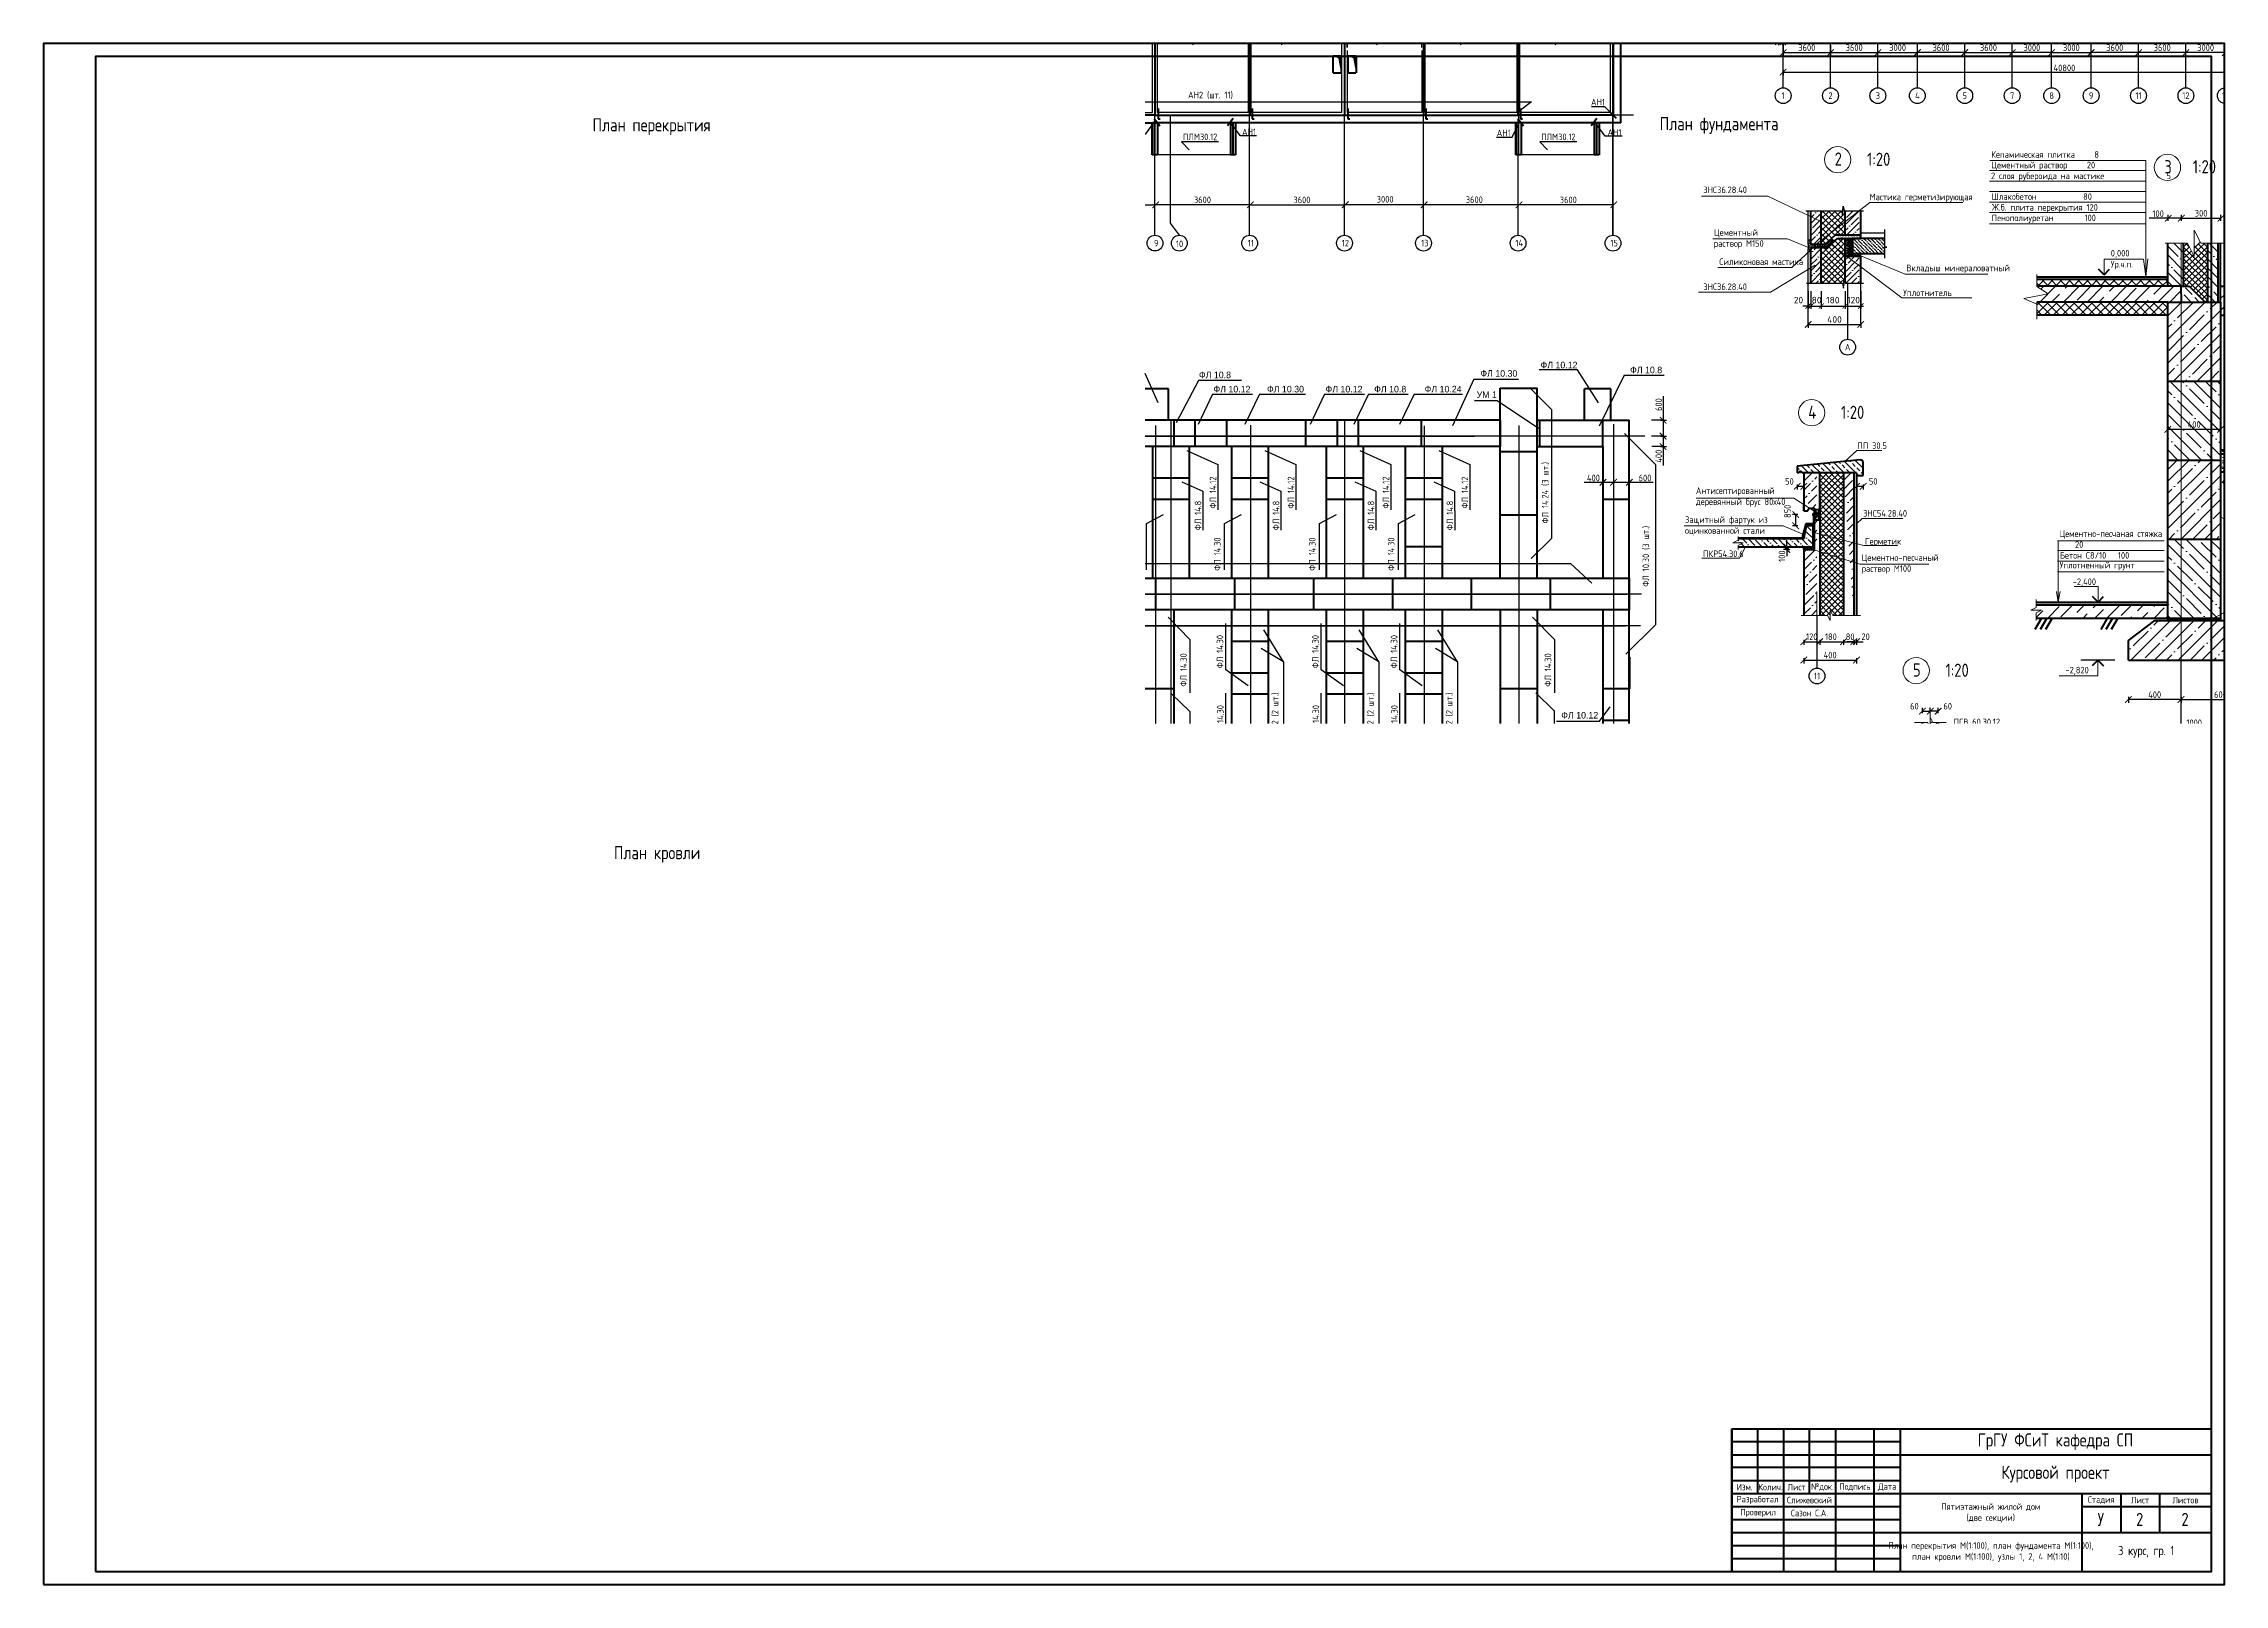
# Paper-space layout 'Лист 2 (А1)' of a CAD drawing. Header units: millimetres. Extents: x 6 to 834, y 4 to 590.
# The model-space entities are those that its viewports show. They can reach past a viewport. Long polylines and large blocks are cut down to what shows.
import ezdxf
from ezdxf import colors
from ezdxf.entities.mleader import LeaderData, LeaderLine
from ezdxf.math import Vec2, Vec3

# ---------------------------------------------------------------- set-up
doc = ezdxf.new("R2010")
doc.units = ezdxf.units.MM
doc.header["$LTSCALE"] = 10
doc.linetypes.add('CENTER', pattern=[50.8, 31.75, -6.35, 6.35, -6.35])
doc.linetypes.add('DASHED', pattern=[19.05, 12.7, -6.35])
for name, color, linetype, lineweight in [('Анкер', 250, 'Continuous', 60), ('Главный', 5, 'Continuous', 60), ('Осевой', 4, 'CENTER', 30), ('Основной', 5, 'Continuous', 60), ('Плиты перекрытия', 2, 'Continuous', 60), ('Размерный', 3, 'Continuous', 30), ('РАЗМЕРЫ', 3, 'Continuous', 15), ('Разрез', 5, 'Continuous', 40), ('Разрез тонкий', 5, 'Continuous', 20), ('Символ разрез', 3, 'Continuous', 20), ('Символьный', 3, 'Continuous', 30), ('Текст', 244, 'Continuous', 30), ('Текст разрез', 244, 'Continuous', 20), ('Фундамент', 5, 'Continuous', 60), ('Штриховка разрез', 244, 'Continuous', 20)]:
    doc.layers.add(name, color=color, linetype=linetype, lineweight=lineweight)
doc.layers.add('СТЕНЫ', color=250, linetype='Continuous')
doc.layers.get('Defpoints').freeze()
doc.styles.add('1.10', font='', dxfattribs={"height": 25})
doc.styles.add('1.20', font='', dxfattribs={"height": 50})
doc.styles.add('2.5', font='', dxfattribs={"height": 250})
doc.styles.add('7 min', font='', dxfattribs={"height": 7})
doc.styles.add('big 3.5', font='', dxfattribs={"height": 125})
doc.styles.add('RUSS', font='simplex.shx', dxfattribs={"oblique": 15, "height": 250})
doc.styles.add('Текст 2.5', font='', dxfattribs={"height": 2.5})
doc.styles.get('1.10').set_extended_font_data('GOST type A')
doc.styles.get('1.20').set_extended_font_data('GOST type A')
doc.styles.get('2.5').set_extended_font_data('GOST type A')
doc.styles.get('7 min').set_extended_font_data('GOST type A')
doc.styles.get('big 3.5').set_extended_font_data('GOST type A')
doc.styles.get('Текст 2.5').set_extended_font_data('GOST type A')
doc.dimstyles.new('R250', dxfattribs={"dimscale": 0, "dimtxt": 250, "dimasz": 200, "dimexe": 100, "dimexo": 300, "dimgap": 100, "dimtad": 1, "dimdec": 0, "dimrnd": 10, "dimzin": 0, "dimdsep": 46, "dimtxsty": 'RUSS', "dimblk": 'ARCHTICK', "dimcen": 0.09, "dimdle": 100, "dimadec": 0, "dimazin": 0, "dimtfac": 1, "dimtdec": 0, "dimtix": 1, "dimtmove": 1, "dimatfit": 3, "dimldrblk": 'ARCHTICK', "dimfxl": 1, "dimtolj": 1, "dimtzin": 0, "dimarcsym": 0})
doc.dimstyles.new('Размеры', dxfattribs={"dimtxt": 250, "dimasz": 250, "dimexe": 125, "dimexo": 62.5, "dimgap": 62.5, "dimtad": 1, "dimtxsty": '2.5', "dimblk": 'ARCHTICK', "dimcen": 250, "dimadec": 0, "dimazin": 0, "dimtfac": 1, "dimtmove": 1, "dimatfit": 3, "dimfxl": 1.25, "dimarcsym": 0})
pattern_1 = [(45, (365158.74, 2100.43), (-224.5064, 224.5064), []), (45, (365383.25, 2100.43), (-224.5064, 224.5064), [396.875, -79.375, 0, -79.375])]
pattern_2 = [(307.5, (398355.566, -94890.124), (57.804713, 1.889801), [0, -45.6, 0, -51, 0, -48.75]), (277.5, (398355.566, -94890.12), (84.664382, -53.0933), [0, -24.6, 0, -41.1, 0, -15.75]), (237.5, (398355.566, -94853.224), (0.169772, -93.424256), [0, -15, 0, -54, 0, -70.5]), (227.5, (398355.566, -94853.22), (26.330267, -90.183798), [0, -7.5, 0, -35.4, 0, -40.5])]
pattern_3 = [(45, (365158.74, 2100.4), (-449.0128, 449.0128), []), (45, (365607.75, 2100.4), (-449.0128, 449.0128), [793.75, -158.75, 0, -158.75])]
pattern_4 = [(135, (365158.74, 2100.4), (-449.0128, -449.0128), []), (135, (365158.74, 2549.44), (-449.0128, -449.0128), [793.75, -158.75, 0, -158.75])]
pattern_5 = [(45, (365158.74, 2100.43), (-168.3798, 168.3798), []), (135, (365158.74, 2100.43), (-168.3798, -168.3798), [])]
pattern_6 = [(45, (365158.74, 2100.43), (-112.2532, 112.2532), []), (135, (365158.74, 2100.43), (-112.2532, -112.2532), [])]

psp = doc.layouts.new('Лист 2 (А1)')

# ---------------------------------------------------------------- texts
at = {"layer": 'Текст', "ltscale": 0.5}
for s, insert, char_height, width, attachment_point, style in [('{\\fGOST type A|b0|i0|c204|p2;План перекрытия}', (214.21, 561.17), 5, 44.4444, 1, '7 min'), ('{\\fGOST type A|b0|i0|c204|p2;План фундамента}', (619.6, 561.61), 5, 45.9571, 1, '7 min'), ('{\\fGOST type A|b0|i0|c204|p2;План кровли}', (222.34, 284.79), 5, 30.9471, 1, '7 min'), ('{\\fGOST type A|b0|i0|c204|p34;ГрГУ ФСиТ кафедра СП}', (769.93, 58.6), 5, 118.08, 5, 'Текст 2.5'), ('{\\fGOST type A|b0|i0|c204|p34;Курсовой проект}', (769.93, 46.3), 5, 118.08, 5, 'Текст 2.5'), ('{\\fGOST type A|b0|i0|c204|p34;Пятиэтажный жилой дом\\P(две секции)}', (745.33, 31.54), 2.5, 68.88, 5, 'Текст 2.5'), ('{\\fGOST type A|b0|i0|c204|p34;У}', (787.15, 29.08), 5, 14.76, 5, 'Текст 2.5'), ('{\\fGOST type A|b0|i0|c204|p34;2}', (801.91, 29.08), 5, 14.76, 5, 'Текст 2.5'), ('{\\fGOST type A|b0|i0|c204|p34;2}', (819.13, 29.08), 5, 19.68, 5, 'Текст 2.5'), ('{\\fGOST type A|b0|i0|c204|p34;План перекрытия М(1:100), план фундамента М(1:100),\\Pплан кровли М(1:100), узлы 1, 2, 4 М(1:10)}', (745.39, 16.74), 2.5, 68.88, 5, 'Текст 2.5'), ('3 {\\fGOST type A|b0|i0|c204|p34;курс, гр. 1}', (804.37, 16.78), 3.5, 49.2, 5, 'Текст 2.5')]:
    psp.add_mtext(s, dxfattribs=dict(at, insert=insert, char_height=char_height, width=width, attachment_point=attachment_point, style=style))
at = {"layer": 'Текст', "char_height": 2.4625, "attachment_point": 5, "style": 'Текст 2.5'}
for s, insert, width in [('{\\fGOST type A|b0|i0|c204|p34;Изм.}', (651.85, 41.36), 9.85), ('{\\fGOST type A|b0|i0|c204|p34;Колич.}', (661.7, 41.36), 9.85), ('{\\fGOST type A|b0|i0|c204|p34;Лист}', (671.55, 41.36), 9.85), ('{\\fGOST type A|b0|i0|c204|p34;№док.}', (681.4, 41.36), 9.85), ('{\\fGOST type A|b0|i0|c204|p34;Подпись}', (693.71, 41.36), 14.775), ('{\\fGOST type A|b0|i0|c204|p34;Дата}', (706.03, 41.36), 9.85), ('{\\fGOST type A|b0|i0|c204|p34;Разработал}', (656.78, 36.43), 19.7), ('{\\fGOST type A|b0|i0|c204|p34;Слижевский}', (676.48, 36.43), 19.7), ('{\\fGOST type A|b0|i0|c204|p34;Стадия}', (787.29, 36.43), 14.775), ('{\\fGOST type A|b0|i0|c204|p34;Лист}', (802.06, 36.43), 14.775), ('{\\fGOST type A|b0|i0|c204|p34;Листов}', (819.3, 36.43), 19.7), ('{\\fGOST type A|b0|i0|c204|p34;Проверил}', (656.94, 31.51), 20.025), ('{\\fGOST type A|b0|i0|c204|p34;Сазон С.А.}', (676.48, 31.51), 19.7)]:
    psp.add_mtext(s, dxfattribs=dict(at, insert=insert, width=width))

msp = doc.modelspace()

# ---------------------------------------------------------------- texts
at = {"layer": 'Размерный', "color": 0}
msp.add_text('ФЛ 10.8', height=250, dxfattribs=at).set_placement((196199.763, -78544.501))
at = {"layer": 'Размерный', "color": 0, "char_height": 250, "attachment_point": 5, "style": '2.5'}
for s, insert in [('3000', (227839.318, -65991.732)), ('3000', (229337.721, -65991.732)), ('3600', (230988.796, -65991.732)), ('3000', (234438.991, -65991.732))]:
    msp.add_mtext(s, dxfattribs=dict(at, insert=insert))
at = {"layer": 'Размерный', "color": 0, "ltscale": 500, "char_height": 250, "attachment_point": 5, "style": '2.5'}
for s, insert in [('40800', (229075.569, -66761.017)), ('100', (232634.658, -72295.97)), ('300', (234266.96, -72281.015)), ('400', (211184.319, -82333.755)), ('600', (213143.721, -82333.755)), ('120', (219477.41, -88361.792)), ('180', (220204.966, -88361.792)), ('80', (220935.255, -88361.792)), ('20', (221523.053, -88361.792)), ('400', (232503.917, -90560.714)), ('600', (235003.917, -90560.714)), ('1000', (234003.917, -91628.758))]:
    msp.add_mtext(s, dxfattribs=dict(at, insert=insert))
at = {"layer": 'Размерный', "color": 0, "lineweight": 18, "char_height": 500, "width": 1573.125, "attachment_point": 1, "style": '1.10'}
for insert in [(221577.366, -69979.399), (220588.562, -79589.624), (224558.038, -89382.806)]:
    msp.add_mtext('1:20', dxfattribs=dict(at, insert=insert))
at = {"layer": 'Размерный', "color": 0, "ltscale": 100, "char_height": 250, "attachment_point": 5, "style": 'RUSS'}
for s, insert in [('\\A1;{\\Q0;80}', (219662.684, -75578.909)), ('\\A1;{\\Q0;180}', (220279.157, -75578.909)), ('\\A1;{\\Q0;120}', (221065.406, -75578.909))]:
    msp.add_mtext(s, dxfattribs=dict(at, insert=insert))
at = {"layer": 'Размерный', "color": 0, "ltscale": 500, "char_height": 250, "attachment_point": 3}
for s, insert in [('ФЛ 10.8', (213794.548, -78105.926)), ('ФЛ 10.30', (208294.21, -78238.741)), ('ФЛ 10.12', (198156.684, -78834.331)), ('ФЛ 10.30', (200188.92, -78834.331)), ('ФЛ 10.12', (202411.881, -78834.331)), ('ФЛ 10.8', (204073.273, -78834.331)), ('ФЛ 10.24', (206176.372, -78834.331)), ('УМ 1', (207517.163, -79045.798)), ('ФЛ 10.12', (211365.609, -91217.853))]:
    msp.add_mtext(s, dxfattribs=dict(at, insert=insert))
at = {"layer": 'Размерный', "color": 0, "ltscale": 500, "char_height": 250, "attachment_point": 1, "rotation": 90, "style": '1.10'}
for s, insert, width in [('ФЛ 14.24 (3 шт.)', (209227.278, -84061.2), 3720.7584), ('ФЛ 14.12', (196606.5, -83494.513), 1796.38168), ('ФЛ 14.8', (196038.746, -84318.33), 1796.38168), ('ФЛ 10.30 (3 шт.)', (213049.554, -86461.686), 5542.95274), ('ФЛ 14.30', (193809.207, -85858.201), 1796.38168)]:
    msp.add_mtext(s, dxfattribs=dict(at, insert=insert, width=width))
at = {"layer": 'Символ разрез', "color": 0, "ltscale": 500, "insert": (226315.433, -72330.179), "char_height": 250, "width": 5953.18573, "attachment_point": 1, "style": '1.10'}
msp.add_mtext('Пенополиуретан        100', dxfattribs=at)
at = {"layer": 'Символьный', "color": 0, "ltscale": 0.5, "char_height": 250, "width": 223.28661, "attachment_point": 5, "style": '2.5'}
for s, insert in [('1', (218389.737, -67814.036)), ('2', (220189.737, -67814.036)), ('3', (221989.737, -67814.036)), ('4', (223489.737, -67814.036)), ('5', (225289.737, -67814.036)), ('7', (227089.737, -67814.036)), ('8', (228589.737, -67814.036)), ('9', (230089.737, -67814.036)), ('11', (231889.737, -67814.036)), ('12', (233689.737, -67814.036)), ('13', (235189.737, -67814.036)), ('9', (194575.876, -73414.943)), ('11', (198170.291, -73414.943)), ('12', (201760.298, -73414.943)), ('13', (204778.596, -73414.943)), ('14', (208363.726, -73414.943)), ('15', (211969.884, -73414.943)), ('10', (195463.481, -73443.039)), ('А', (220841.101, -77365.942)), ('11', (219676.476, -89852.548))]:
    msp.add_mtext(s, dxfattribs=dict(at, insert=insert))
at = {"layer": 'Текст', "color": 0, "ltscale": 0.5, "char_height": 250, "attachment_point": 5, "style": '2.5'}
for s, insert, width in [('АН2 (шт. 11)', (196638.641, -67801.14), 3344.60989), ('{\\fGOST type A|b0|i0|c204|p34;АН1}', (211356.791, -68058.777), 403.76525), ('{\\fGOST type A|b0|i0|c204|p34;АН1}', (193850.601, -69111.051), 403.76525), ('{\\fGOST type A|b0|i0|c204|p34;АН1}', (198102.636, -69191.353), 403.76525), ('{\\fGOST type A|b0|i0|c204|p34;АН1}', (211985.099, -69212.203), 403.76525), ('{\\fGOST type A|b0|i0|c204|p34;АН1}', (207776.898, -69234.103), 403.76525)]:
    msp.add_mtext(s, dxfattribs=dict(at, insert=insert, width=width))
at = {"layer": 'Текст разрез', "color": 0}
for s, insert, char_height, width, attachment_point, style in [('2', (220486.823, -69971.305), 500, 469.31129, 2, '1.20'), ('Кепамическая плитка     8', (226296.62, -69924.214), 250, 5610.20251, 1, '2.5'), ('Цементный раствор     20', (226296.62, -70324.214), 250, 5957.99967, 1, '2.5'), ('2 слоя рубероида на мастике                5', (226286.113, -70735.315), 250, 5841.48413, 1, '2.5'), ('3НС36.28.40', (215358.638, -71265.966), 250, 4000.6321, 1, '2.5'), ('Мастика герметизирующая', (221671.638, -71535.419), 250, 4000.6321, 1, '2.5'), ('Шлакобетон            80', (226313.055, -71520.943), 250, 5905.91096, 1, '2.5'), ('Ж.б. плита перекрытия 120', (226318.58, -71930.955), 250, 6841.89225, 1, '2.5'), ('Цементный \\Pраствор М150', (215759.435, -72886.161), 250, 4000.6321, 1, '2.5'), ('Силиконовая мастика', (215967.469, -73997.081), 250, 4000.6321, 1, '2.5'), ('Вкладыш минераловатный', (223071.094, -74232.691), 250, 4000.6321, 1, '2.5'), ('3НС36.28.40', (215358.638, -74945.971), 250, 4000.6321, 1, '2.5'), ('Уплотнитель', (222951.167, -75175.612), 250, 4000.6321, 1, '2.5'), ('4', (219498.019, -79581.529), 500, 469.31129, 2, '1.20'), ('ПП 30.5', (221212.669, -80977.656), 250, 4000.6321, 1, '2.5'), ('Антисептированный деревянный брус 80х40', (215076.634, -82690.959), 250, 4000.6321, 1, '2.5'), ('3НС54.28.40', (221429.537, -83552.167), 250, 4000.6321, 1, '2.5'), ('Защитный фартук из оцинкованной стали', (214664.168, -83787.981), 250, 4000.6321, 1, '2.5'), ('Цементно-песчаная стяжка         20', (228887.592, -84321.47), 250, 4000.6321, 1, '2.5'), ('Герметик', (221502.107, -84612.655), 250, 4000.6321, 1, '2.5'), ('ПКР54.30.6', (215349.988, -85086.669), 250, 4000.6321, 1, '2.5'), ('Бетон C8/10   100', (228906.222, -85146.364), 250, 4000.6321, 1, '2.5'), ('Цементно-песчаный \\Pраствор М100', (221374.317, -85231.614), 250, 4000.6321, 1, '2.5'), ('{\\fGOST type A|b0|i0|c204|p34;Уплотненный грунт}', (228893.943, -85519.143), 250, 4000.6321, 1, '2.5'), ('5', (223467.494, -89374.711), 500, 469.31129, 2, '1.20'), ('ПСВ 60.30.12', (224872.077, -91470.431), 250, 4000.6321, 1, '2.5')]:
    msp.add_mtext(s, dxfattribs=dict(at, insert=insert, char_height=char_height, width=width, attachment_point=attachment_point, style=style))
at = {"layer": 'Текст разрез', "color": 0, "lineweight": 20, "ltscale": 0.5, "insert": (230000.014, -89812.065), "char_height": 250, "width": 669.79155, "attachment_point": 9, "style": 'big 3.5'}
msp.add_mtext('-2,820', dxfattribs=at)

# ---------------------------------------------------------------- blocks, each defined once
blk = doc.blocks.new('64')
at = {"layer": 'Размерный', "color": 0, "ltscale": 0.5}
blk.add_circle((-187285, -31689.1), 300, dxfattribs=at)
at = {"layer": 'Символьный', "color": 0, "ltscale": 0.5}
blk.add_line((-187285, -31389.1), (-187285, -30925.5), dxfattribs=at)
blk = doc.blocks.new('185')
at = {"layer": 'Символьный', "color": 0}
for p, q in [((-177355.7, -67547.8), (-179321, -67547.8)), ((-179321, -67547.8), (-178887.9, -67980.9))]:
    blk.add_line(p, q, dxfattribs=at)
at = {"layer": 'Текст', "color": 0, "ltscale": 0.5, "insert": (-178389, -67332.8), "char_height": 250, "width": 1000, "attachment_point": 5, "style": '2.5'}
blk.add_mtext('1ПТС66.36.12', dxfattribs=at)
blk = doc.blocks.new('173')
at = {"layer": 'Символьный', "color": 0}
for p, q in [((-191571.7, -57105.8), (-192983.1, -57105.8)), ((-192983.1, -57105.8), (-192684.9, -57403.9))]:
    blk.add_line(p, q, dxfattribs=at)
at = {"layer": 'Текст', "color": 0, "ltscale": 0.5, "insert": (-192272, -56916.9), "char_height": 250, "width": 1000, "attachment_point": 5, "style": '2.5'}
blk.add_mtext('ПЛМ30.12', dxfattribs=at)
blk = doc.blocks.new('186')
at = {"layer": 'Символьный', "color": 0}
for p, q in [((-184510.3, -67547.8), (-186475.5, -67547.8)), ((-186475.5, -67547.8), (-186042.5, -67980.9))]:
    blk.add_line(p, q, dxfattribs=at)
at = {"layer": 'Текст', "color": 0, "ltscale": 0.5, "insert": (-185543.5, -67332.8), "char_height": 250, "width": 1000, "attachment_point": 5, "style": '2.5'}
blk.add_mtext('1ПТС54.30.12', dxfattribs=at)
blk = doc.blocks.new('175')
at = {"layer": 'Анкер', "color": 0}
blk.add_line((-193393.1, -57912.6), (-193183.2, -57638.4), dxfattribs=at)
at = {"layer": 'Осевой', "color": 0, "ltscale": 0.2}
for p, q in [((-190428.9, -75206.6), (-190428.9, -56541.4)), ((-190423.8, -74915.4), (-190423.8, -56592.2))]:
    blk.add_line(p, q, dxfattribs=at)
at = {"layer": 'Основной', "color": 0}
for p, q in [((-193490.2, -57753.8), (-193490.2, -56540.1)), ((-193490.1, -56540.2), (-193290.1, -56540.2)), ((-193390.2, -57753.8), (-193390.2, -56540.1)), ((-193290.2, -57753.8), (-193290.2, -56540.1)), ((-190528.9, -57752.4), (-190528.9, -56540.3)), ((-190524.7, -57740.2), (-190524.7, -56540.2)), ((-190524.7, -56540.2), (-190324.7, -56540.2)), ((-190426.3, -56540.2), (-190426.3, -57740.2)), ((-190328.9, -56541.4), (-190328.9, -57752.4)), ((-190324.7, -56540.2), (-190324.7, -57740.2))]:
    blk.add_line(p, q, dxfattribs=at)
at = {"layer": 'Основной', "color": 0, "lineweight": 30}
blk.add_line((-193480.4, -56540.2), (-190524.7, -56540.2), dxfattribs=at)
at = {"layer": 'Разрез', "color": 0}
blk.add_blockref('173', (330.6, -116.6), dxfattribs=at)
blk = doc.blocks.new('_ArchTick')
at = {"color": 0, "linetype": 'ByBlock', "const_width": 0.15}
blk.add_lwpolyline([(-0.5, -0.5), (0.5, 0.5)], dxfattribs=at)
blk = doc.blocks.new('184')
at = {"color": 0, "linetype": 'ByBlock', "const_width": 37.5}
for points in [[(-164981.7, -29107.2), (-165231.7, -29357.2)], [(-162231.7, -29357.2), (-161981.7, -29107.2)], [(-161981.7, -29107.2), (-162231.7, -29357.2)], [(-158631.7, -29357.2), (-158381.7, -29107.2)], [(-158381.7, -29107.2), (-158631.7, -29357.2)], [(-155031.7, -29357.2), (-154781.7, -29107.2)]]:
    blk.add_lwpolyline(points, dxfattribs=at)
at = {"layer": 'Размерный', "color": 0}
for p, q in [((-175332.3, -29234.1), (-178329.9, -29234.1)), ((-175308.1, -29233.4), (-172310.6, -29233.4)), ((-168710.3, -29233), (-172310.3, -29233)), ((-168706.7, -29232.2), (-165106.7, -29232.2)), ((-162106.7, -29232.2), (-165106.7, -29232.2)), ((-158506.7, -29232.2), (-162106.7, -29232.2)), ((-154906.7, -29232.2), (-158506.7, -29232.2))]:
    blk.add_line(p, q, dxfattribs=at)
at = {"layer": 'Размерный', "color": 0, "xscale": 250, "yscale": 250, "zscale": 250}
blk.add_blockref('_ArchTick', (-175332.3, -29234.1), dxfattribs=at)
at = {"layer": 'Размерный', "color": 0, "xscale": 250, "yscale": 250, "zscale": 250, "rotation": 180}
for p in [(-172310.3, -29233), (-168706.7, -29232.2)]:
    blk.add_blockref('_ArchTick', p, dxfattribs=at)
at = {"layer": 'Размерный', "color": 0, "style": '2.5'}
for p in [(-177415.6, -29147.8), (-174228.5, -29147.8), (-163909.6, -29147.8)]:
    blk.add_text('3000', height=250, dxfattribs=at).set_placement(p)
at = {"layer": 'Размерный', "color": 0, "char_height": 250, "attachment_point": 5, "style": '2.5'}
for insert in [(-170529.6, -29046.1), (-166752.7, -29046.1), (-160203.6, -29039.2), (-156633.7, -29046.1)]:
    blk.add_mtext('3600', dxfattribs=dict(at, insert=insert))
blk = doc.blocks.new('221')
at = {"layer": 'Основной'}
h = blk.add_hatch(color=0, dxfattribs=at)
h.set_gradient(color1=(0, 1, 5), color2=(0, 0, 0), one_color=1)
h.paths.add_polyline_path([(-183978.9, -67287.4), (-184278.9, -67287.4), (-184078.9, -67387.4), (-183978.9, -67937.4), (-183978.9, -67802.4), (-183978.9, -67802.4), (-183978.9, -67422.4), (-183978.9, -67422.4)])
at = {"layer": 'Основной', "color": 0}
for p, q in [((-184278.9, -67937.4), (-184278.8, -67287.4)), ((-184278.8, -67287.4), (-183979.2, -67287.4)), ((-184278.9, -67937.4), (-183978.9, -67937.4))]:
    blk.add_line(p, q, dxfattribs=at)
blk = doc.blocks.new('222')
at = {"layer": 'Основной', "color": 0}
blk.add_line((-183959.9, -68394.1), (-183959.6, -69044.1), dxfattribs=at)
at = {"layer": 'Размерный', "color": 0}
blk.add_blockref('221', (17.5, -1110.5), dxfattribs=at)
blk = doc.blocks.new('*D778')
at = {"layer": 'Размерный', "color": 0, "lineweight": -2}
for p, q in [((218389.7, -65891.7), (218389.7, -66304.2)), ((220189.7, -65896.5), (220189.7, -66304.2)), ((218389.7, -66179.2), (220189.7, -66179.2))]:
    blk.add_line(p, q, dxfattribs=at)
at = {"layer": 'Размерный', "color": 0, "lineweight": -2, "xscale": 250, "yscale": 250, "zscale": 250, "rotation": 180}
blk.add_blockref('_ArchTick', (218389.7, -66179.2), dxfattribs=at)
at = {"layer": 'Размерный', "color": 0, "lineweight": -2, "xscale": 250, "yscale": 250, "zscale": 250}
blk.add_blockref('_ArchTick', (220189.7, -66179.2), dxfattribs=at)
at = {"layer": 'Размерный', "color": 0, "insert": (219289.7, -65991.7), "char_height": 250, "attachment_point": 5, "style": '2.5'}
blk.add_mtext('3600', dxfattribs=at)
blk = doc.blocks.new('*D779')
at = {"layer": 'Размерный', "color": 0, "lineweight": -2}
for p, q in [((220189.7, -66116.7), (220189.7, -66054.2)), ((221989.7, -66116.7), (221989.7, -66054.2)), ((220189.7, -66179.2), (221989.7, -66179.2))]:
    blk.add_line(p, q, dxfattribs=at)
at = {"layer": 'Размерный', "color": 0, "lineweight": -2, "xscale": 250, "yscale": 250, "zscale": 250, "rotation": 180}
blk.add_blockref('_ArchTick', (220189.7, -66179.2), dxfattribs=at)
at = {"layer": 'Размерный', "color": 0, "lineweight": -2, "xscale": 250, "yscale": 250, "zscale": 250}
blk.add_blockref('_ArchTick', (221989.7, -66179.2), dxfattribs=at)
at = {"layer": 'Размерный', "color": 0, "insert": (221089.7, -65991.7), "char_height": 250, "attachment_point": 5, "style": '2.5'}
blk.add_mtext('3600', dxfattribs=at)
blk = doc.blocks.new('*D780')
at = {"layer": 'Размерный', "color": 0, "lineweight": -2}
for p, q in [((221989.7, -66116.7), (221989.7, -66054.2)), ((223489.7, -66116.7), (223489.7, -66054.2)), ((221989.7, -66179.2), (223489.7, -66179.2))]:
    blk.add_line(p, q, dxfattribs=at)
at = {"layer": 'Размерный', "color": 0, "lineweight": -2, "xscale": 250, "yscale": 250, "zscale": 250, "rotation": 180}
blk.add_blockref('_ArchTick', (221989.7, -66179.2), dxfattribs=at)
at = {"layer": 'Размерный', "color": 0, "lineweight": -2, "xscale": 250, "yscale": 250, "zscale": 250}
blk.add_blockref('_ArchTick', (223489.7, -66179.2), dxfattribs=at)
at = {"layer": 'Размерный', "color": 0, "insert": (222739.7, -65991.7), "char_height": 250, "attachment_point": 5, "style": '2.5'}
blk.add_mtext('3000', dxfattribs=at)
blk = doc.blocks.new('*D781')
at = {"layer": 'Размерный', "color": 0, "lineweight": -2}
for p, q in [((223489.7, -66116.7), (223489.7, -66054.2)), ((225289.7, -66116.7), (225289.7, -66054.2)), ((225289.7, -66179.2), (223489.7, -66179.2))]:
    blk.add_line(p, q, dxfattribs=at)
at = {"layer": 'Размерный', "color": 0, "lineweight": -2, "xscale": 250, "yscale": 250, "zscale": 250, "rotation": 180}
blk.add_blockref('_ArchTick', (223489.7, -66179.2), dxfattribs=at)
at = {"layer": 'Размерный', "color": 0, "lineweight": -2, "xscale": 250, "yscale": 250, "zscale": 250}
blk.add_blockref('_ArchTick', (225289.7, -66179.2), dxfattribs=at)
at = {"layer": 'Размерный', "color": 0, "insert": (224389.7, -65991.7), "char_height": 250, "attachment_point": 5, "style": '2.5'}
blk.add_mtext('3600', dxfattribs=at)
blk = doc.blocks.new('*D782')
at = {"layer": 'Размерный', "color": 0, "lineweight": -2}
for p, q in [((225289.7, -66116.7), (225289.7, -66054.2)), ((227089.7, -66116.7), (227089.7, -66054.2)), ((225289.7, -66179.2), (227089.7, -66179.2))]:
    blk.add_line(p, q, dxfattribs=at)
at = {"layer": 'Размерный', "color": 0, "lineweight": -2, "xscale": 250, "yscale": 250, "zscale": 250, "rotation": 180}
blk.add_blockref('_ArchTick', (225289.7, -66179.2), dxfattribs=at)
at = {"layer": 'Размерный', "color": 0, "lineweight": -2, "xscale": 250, "yscale": 250, "zscale": 250}
blk.add_blockref('_ArchTick', (227089.7, -66179.2), dxfattribs=at)
at = {"layer": 'Размерный', "color": 0, "insert": (226189.7, -65991.7), "char_height": 250, "attachment_point": 5, "style": '2.5'}
blk.add_mtext('3600', dxfattribs=at)
blk = doc.blocks.new('*D783')
at = {"layer": 'Размерный', "color": 0, "lineweight": -2}
for p, q in [((231889.7, -66116.7), (231889.7, -66054.2)), ((233689.7, -66116.7), (233689.7, -66054.2)), ((233689.7, -66179.2), (231889.7, -66179.2))]:
    blk.add_line(p, q, dxfattribs=at)
at = {"layer": 'Размерный', "color": 0, "lineweight": -2, "xscale": 250, "yscale": 250, "zscale": 250, "rotation": 180}
blk.add_blockref('_ArchTick', (231889.7, -66179.2), dxfattribs=at)
at = {"layer": 'Размерный', "color": 0, "lineweight": -2, "xscale": 250, "yscale": 250, "zscale": 250}
blk.add_blockref('_ArchTick', (233689.7, -66179.2), dxfattribs=at)
at = {"layer": 'Размерный', "color": 0, "insert": (232789.7, -65991.7), "char_height": 250, "attachment_point": 5, "style": '2.5'}
blk.add_mtext('3600', dxfattribs=at)
blk = doc.blocks.new('*D790')
at = {"layer": 'Размерный', "color": 0, "lineweight": -2}
for p, q in [((235189.7, -66116.7), (235189.7, -66054.2)), ((236989.7, -66116.7), (236989.7, -66054.2)), ((236989.7, -66179.2), (235189.7, -66179.2))]:
    blk.add_line(p, q, dxfattribs=at)
at = {"layer": 'Размерный', "color": 0, "lineweight": -2, "xscale": 250, "yscale": 250, "zscale": 250, "rotation": 180}
blk.add_blockref('_ArchTick', (235189.7, -66179.2), dxfattribs=at)
at = {"layer": 'Размерный', "color": 0, "lineweight": -2, "xscale": 250, "yscale": 250, "zscale": 250}
blk.add_blockref('_ArchTick', (236989.7, -66179.2), dxfattribs=at)
at = {"layer": 'Размерный', "color": 0, "insert": (236089.7, -65991.7), "char_height": 250, "attachment_point": 5, "style": '2.5'}
blk.add_mtext('3600', dxfattribs=at)
blk = doc.blocks.new('*D740')
at = {"layer": 'Размерный', "color": 0, "linetype": 'ByBlock', "lineweight": -2, "ltscale": 500}
for p, q in [((220034.3, -65334.4), (220034.3, -65534.4)), ((220209.3, -65334.4), (220209.3, -65534.4)), ((220034.3, -65409.4), (220209.3, -65409.4))]:
    blk.add_line(p, q, dxfattribs=at)
at = {"layer": 'Размерный', "color": 0, "lineweight": -2, "ltscale": 500, "xscale": 250, "yscale": 250, "zscale": 250, "rotation": 180}
blk.add_blockref('_ArchTick', (220034.3, -65409.4), dxfattribs=at)
at = {"layer": 'Размерный', "color": 0, "lineweight": -2, "ltscale": 500, "xscale": 250, "yscale": 250, "zscale": 250}
blk.add_blockref('_ArchTick', (220209.3, -65409.4), dxfattribs=at)
at = {"layer": 'Размерный', "color": 0, "ltscale": 500, "insert": (219706.1, -65221.9), "char_height": 250, "attachment_point": 5, "style": '2.5'}
blk.add_mtext('350', dxfattribs=at)
blk = doc.blocks.new('*D741')
at = {"layer": 'Размерный', "color": 0, "linetype": 'ByBlock', "lineweight": -2, "ltscale": 500}
for p, q in [((220209.3, -65334.4), (220209.3, -65534.4)), ((220284.3, -65334.4), (220284.3, -65534.4)), ((220209.3, -65409.4), (219959.3, -65409.4)), ((220209.3, -65409.4), (220284.3, -65409.4)), ((220284.3, -65409.4), (220534.3, -65409.4))]:
    blk.add_line(p, q, dxfattribs=at)
at = {"layer": 'Размерный', "color": 0, "lineweight": -2, "ltscale": 500, "xscale": 250, "yscale": 250, "zscale": 250}
blk.add_blockref('_ArchTick', (220209.3, -65409.4), dxfattribs=at)
at = {"layer": 'Размерный', "color": 0, "lineweight": -2, "ltscale": 500, "xscale": 250, "yscale": 250, "zscale": 250, "rotation": 180}
blk.add_blockref('_ArchTick', (220284.3, -65409.4), dxfattribs=at)
at = {"layer": 'Размерный', "color": 0, "ltscale": 500, "insert": (220594.9, -65224.4), "char_height": 250, "attachment_point": 5, "style": '2.5'}
blk.add_mtext('150', dxfattribs=at)
blk = doc.blocks.new('265')
at = {"layer": 'Символ разрез', "color": 0, "ltscale": 0.5}
blk.add_circle((-131097.8, -76584.9), 500, dxfattribs=at)
at = {"layer": 'Размерный', "color": 0, "lineweight": 18, "insert": (-130136, -76308.9), "char_height": 500, "width": 1573.125, "attachment_point": 1, "style": '1.10'}
blk.add_mtext('1:20', dxfattribs=at)
at = {"layer": 'Текст разрез', "color": 0, "insert": (-131074.3, -76311.3), "char_height": 500, "width": 469.311, "attachment_point": 2, "style": '1.20'}
blk.add_mtext('{\\fGOST type A|b0|i0|c204|p34;3}', dxfattribs=at)
blk = doc.blocks.new('*D819')
at = {"layer": 'Размерный', "color": 0, "linetype": 'DASHED', "lineweight": -2, "ltscale": 500}
for p, q in [((233003.9, -80451.4), (233003.9, -80363.9)), ((235003.9, -80438.9), (235003.9, -80363.9)), ((235003.9, -80488.9), (233003.9, -80488.9))]:
    blk.add_line(p, q, dxfattribs=at)
at = {"layer": 'Размерный', "color": 0, "linetype": 'DASHED', "lineweight": -2, "ltscale": 500, "xscale": 250, "yscale": 250, "zscale": 250, "rotation": 180}
blk.add_blockref('_ArchTick', (233003.9, -80488.9), dxfattribs=at)
at = {"layer": 'Размерный', "color": 0, "linetype": 'DASHED', "lineweight": -2, "ltscale": 500, "xscale": 250, "yscale": 250, "zscale": 250}
blk.add_blockref('_ArchTick', (235003.9, -80488.9), dxfattribs=at)
at = {"layer": 'Размерный', "color": 0, "linetype": 'DASHED', "lineweight": 25, "ltscale": 500, "insert": (234003.9, -80301.4), "char_height": 250, "attachment_point": 5, "style": '2.5'}
blk.add_mtext('400', dxfattribs=at)
blk = doc.blocks.new('280')
at = {"layer": 'Символьный', "color": 0, "lineweight": 20}
blk.add_line((-134875.1, -2899.8), (-134875.1, -2299.8), dxfattribs=at)
at = {"layer": 'Символьный', "color": 0, "lineweight": 20, "ltscale": 500}
blk.add_line((-134875.1, -2299.8), (-133375.1, -2299.8), dxfattribs=at)
at = {"layer": 'Символьный', "color": 0, "lineweight": 40}
for q in [(-135087.2, -2687.7), (-134662.9, -2687.7)]:
    blk.add_line((-134875.1, -2899.8), q, dxfattribs=at)
at = {"layer": 'Текст разрез', "color": 0, "lineweight": 20, "ltscale": 0.5, "insert": (-134620.9, -1951.2), "char_height": 250, "width": 1110.784, "attachment_point": 1, "style": 'big 3.5'}
blk.add_mtext('0,000\\PУр.ч.п.', dxfattribs=at)
blk = doc.blocks.new('281')
at = {"layer": 'Символьный', "color": 0, "lineweight": 20}
for p, q in [((-136746.8, -88550.9), (-137652.4, -88550.9)), ((-136746.8, -89150.9), (-136746.8, -88550.9))]:
    blk.add_line(p, q, dxfattribs=at)
at = {"layer": 'Символьный', "color": 0, "lineweight": 40}
for q in [(-136958.9, -88938.7), (-136534.6, -88938.7)]:
    blk.add_line((-136746.8, -89150.9), q, dxfattribs=at)
at = {"layer": 'Текст разрез', "color": 0, "lineweight": 20, "ltscale": 0.5, "insert": (-136822.9, -88248.8), "char_height": 250, "width": 698.829, "attachment_point": 3, "style": 'big 3.5'}
blk.add_mtext('-2,400', dxfattribs=at)
blk = doc.blocks.new('*D822')
at = {"layer": 'Размерный', "color": 0, "lineweight": -2, "ltscale": 100}
for p, q in [((219341.1, -75239.4), (219341.1, -75903.9)), ((219441.9, -75239.5), (219441.9, -75903.9)), ((219341.1, -75803.9), (219141.1, -75803.9)), ((219341.1, -75803.9), (219441.9, -75803.9)), ((219441.9, -75803.9), (219641.9, -75803.9))]:
    blk.add_line(p, q, dxfattribs=at)
at = {"layer": 'Размерный', "color": 0, "lineweight": -2, "ltscale": 100, "xscale": 200, "yscale": 200, "zscale": 200}
blk.add_blockref('_ArchTick', (219341.1, -75803.9), dxfattribs=at)
at = {"layer": 'Размерный', "color": 0, "lineweight": -2, "ltscale": 100, "xscale": 200, "yscale": 200, "zscale": 200, "rotation": 180}
blk.add_blockref('_ArchTick', (219441.9, -75803.9), dxfattribs=at)
at = {"layer": 'Размерный', "color": 0, "ltscale": 100, "insert": (218972.8, -75578.9), "char_height": 250, "attachment_point": 5, "style": 'RUSS'}
blk.add_mtext('\\A1;{\\Q0;20}', dxfattribs=at)
blk = doc.blocks.new('*D823')
at = {"layer": 'Размерный', "color": 0, "linetype": 'ByBlock', "lineweight": -2, "ltscale": 500}
for p, q in [((219341.9, -76428.9), (219341.9, -76628.9)), ((221341.1, -76428.9), (221341.1, -76628.9)), ((219341.9, -76503.9), (221341.1, -76503.9))]:
    blk.add_line(p, q, dxfattribs=at)
at = {"layer": 'Размерный', "color": 0, "lineweight": -2, "ltscale": 500, "xscale": 250, "yscale": 250, "zscale": 250, "rotation": 180}
blk.add_blockref('_ArchTick', (219341.9, -76503.9), dxfattribs=at)
at = {"layer": 'Размерный', "color": 0, "lineweight": -2, "ltscale": 500, "xscale": 250, "yscale": 250, "zscale": 250}
blk.add_blockref('_ArchTick', (221341.1, -76503.9), dxfattribs=at)
at = {"layer": 'Размерный', "color": 0, "ltscale": 500, "insert": (220341.5, -76316.4), "char_height": 250, "attachment_point": 5, "style": '2.5'}
blk.add_mtext('{\\Fsimplex|c0;400}', dxfattribs=at)
blk = doc.blocks.new('*D837')
at = {"layer": 'Размерный', "color": 0, "linetype": 'ByBlock', "lineweight": -2, "ltscale": 500}
for p, q in [((223680.5, -91262.3), (223680.5, -91062.3)), ((223980.5, -91262.3), (223980.5, -91062.3)), ((223680.5, -91187.3), (223980.5, -91187.3))]:
    blk.add_line(p, q, dxfattribs=at)
at = {"layer": 'Размерный', "color": 0, "lineweight": -2, "ltscale": 500, "xscale": 250, "yscale": 250, "zscale": 250, "rotation": 180}
blk.add_blockref('_ArchTick', (223680.5, -91187.3), dxfattribs=at)
at = {"layer": 'Размерный', "color": 0, "lineweight": -2, "ltscale": 500, "xscale": 250, "yscale": 250, "zscale": 250}
blk.add_blockref('_ArchTick', (223980.5, -91187.3), dxfattribs=at)
at = {"layer": 'Размерный', "color": 0, "ltscale": 500, "insert": (223376.6, -90999.8), "char_height": 250, "attachment_point": 5, "style": '2.5'}
blk.add_mtext('60', dxfattribs=at)
blk = doc.blocks.new('*D838')
at = {"layer": 'Размерный', "color": 0, "linetype": 'ByBlock', "lineweight": -2, "ltscale": 500}
for p, q in [((223980.5, -91262.3), (223980.5, -91062.3)), ((224280.5, -91262.3), (224280.5, -91062.3)), ((224280.5, -91187.3), (223980.5, -91187.3))]:
    blk.add_line(p, q, dxfattribs=at)
at = {"layer": 'Размерный', "color": 0, "lineweight": -2, "ltscale": 500, "xscale": 250, "yscale": 250, "zscale": 250, "rotation": 180}
blk.add_blockref('_ArchTick', (223980.5, -91187.3), dxfattribs=at)
at = {"layer": 'Размерный', "color": 0, "lineweight": -2, "ltscale": 500, "xscale": 250, "yscale": 250, "zscale": 250}
blk.add_blockref('_ArchTick', (224280.5, -91187.3), dxfattribs=at)
at = {"layer": 'Размерный', "color": 0, "ltscale": 500, "insert": (224641.7, -90999.8), "char_height": 250, "attachment_point": 5, "style": '2.5'}
blk.add_mtext('60', dxfattribs=at)
blk = doc.blocks.new('*D845')
at = {"layer": 'РАЗМЕРЫ', "color": 0, "linetype": 'ByBlock', "lineweight": -2, "ltscale": 500}
for p, q in [((218926.5, -82574.3), (218926.5, -82774.3)), ((219176.5, -82574.3), (219176.5, -82774.3)), ((218926.5, -82649.3), (219176.5, -82649.3))]:
    blk.add_line(p, q, dxfattribs=at)
at = {"layer": 'РАЗМЕРЫ', "color": 0, "lineweight": -2, "ltscale": 500, "xscale": 250, "yscale": 250, "zscale": 250, "rotation": 180}
blk.add_blockref('_ArchTick', (218926.5, -82649.3), dxfattribs=at)
at = {"layer": 'РАЗМЕРЫ', "color": 0, "lineweight": -2, "ltscale": 500, "xscale": 250, "yscale": 250, "zscale": 250}
blk.add_blockref('_ArchTick', (219176.5, -82649.3), dxfattribs=at)
at = {"layer": 'РАЗМЕРЫ', "color": 0, "ltscale": 500, "insert": (218626.9, -82461.8), "char_height": 250, "attachment_point": 5, "style": '2.5'}
blk.add_mtext('50', dxfattribs=at)
blk = doc.blocks.new('*D846')
at = {"layer": 'РАЗМЕРЫ', "color": 0, "linetype": 'ByBlock', "lineweight": -2, "ltscale": 500}
for p, q in [((221176.5, -82574.3), (221176.5, -82774.3)), ((221426.5, -82574.3), (221426.5, -82774.3)), ((221176.5, -82649.3), (221426.5, -82649.3))]:
    blk.add_line(p, q, dxfattribs=at)
at = {"layer": 'РАЗМЕРЫ', "color": 0, "lineweight": -2, "ltscale": 500, "xscale": 250, "yscale": 250, "zscale": 250, "rotation": 180}
blk.add_blockref('_ArchTick', (221176.5, -82649.3), dxfattribs=at)
at = {"layer": 'РАЗМЕРЫ', "color": 0, "lineweight": -2, "ltscale": 500, "xscale": 250, "yscale": 250, "zscale": 250}
blk.add_blockref('_ArchTick', (221426.5, -82649.3), dxfattribs=at)
at = {"layer": 'РАЗМЕРЫ', "color": 0, "ltscale": 500, "insert": (221811.9, -82461.8), "char_height": 250, "attachment_point": 5, "style": '2.5'}
blk.add_mtext('50', dxfattribs=at)
blk = doc.blocks.new('*D844')
at = {"layer": 'Размерный', "color": 0, "linetype": 'ByBlock', "lineweight": -2, "ltscale": 500}
for p, q in [((219176.5, -89172.2), (219176.5, -89372.2)), ((221176.5, -89172.2), (221176.5, -89372.2)), ((219176.5, -89247.2), (221176.5, -89247.2))]:
    blk.add_line(p, q, dxfattribs=at)
at = {"layer": 'Размерный', "color": 0, "lineweight": -2, "ltscale": 500, "xscale": 250, "yscale": 250, "zscale": 250, "rotation": 180}
blk.add_blockref('_ArchTick', (219176.5, -89247.2), dxfattribs=at)
at = {"layer": 'Размерный', "color": 0, "lineweight": -2, "ltscale": 500, "xscale": 250, "yscale": 250, "zscale": 250}
blk.add_blockref('_ArchTick', (221176.5, -89247.2), dxfattribs=at)
at = {"layer": 'Размерный', "color": 0, "ltscale": 500, "insert": (220176.5, -89059.7), "char_height": 250, "attachment_point": 5, "style": '2.5'}
blk.add_mtext('400', dxfattribs=at)
blk = doc.blocks.new('*D847')
at = {"layer": 'Размерный', "color": 0, "linetype": 'ByBlock', "lineweight": -2, "ltscale": 500}
for p, q in [((218531.4, -84949.9), (218531.4, -84699.9)), ((218606.4, -84949.9), (218406.4, -84949.9)), ((218531.4, -84949.9), (218531.4, -85049.9)), ((218606.4, -85049.9), (218406.4, -85049.9)), ((218531.4, -85049.9), (218531.4, -85299.9))]:
    blk.add_line(p, q, dxfattribs=at)
at = {"layer": 'Размерный', "color": 0, "lineweight": -2, "ltscale": 500, "xscale": 250, "yscale": 250, "zscale": 250}
for p, rotation in [((218531.4, -84949.9), 270), ((218531.4, -85049.9), 90)]:
    blk.add_blockref('_ArchTick', p, dxfattribs=dict(at, rotation=rotation))
at = {"layer": 'Размерный', "color": 0, "ltscale": 500, "insert": (218343.9, -85299.9), "char_height": 250, "attachment_point": 5, "rotation": 90, "style": '2.5'}
blk.add_mtext('100', dxfattribs=at)
blk = doc.blocks.new('*D848')
at = {"layer": 'Размерный', "color": 0, "linetype": 'ByBlock', "lineweight": -2, "ltscale": 500}
for p, q in [((218944.5, -83724.9), (218744.5, -83724.9)), ((218869.5, -84149.9), (218869.5, -83724.9)), ((218944.5, -84149.9), (218744.5, -84149.9))]:
    blk.add_line(p, q, dxfattribs=at)
at = {"layer": 'Размерный', "color": 0, "lineweight": -2, "ltscale": 500, "xscale": 250, "yscale": 250, "zscale": 250}
for p, rotation in [((218869.5, -83724.9), 90), ((218869.5, -84149.9), 270)]:
    blk.add_blockref('_ArchTick', p, dxfattribs=dict(at, rotation=rotation))
at = {"layer": 'Размерный', "color": 0, "ltscale": 500, "insert": (218557, -83599.9), "char_height": 250, "attachment_point": 5, "rotation": 90, "style": '2.5'}
blk.add_mtext('850', dxfattribs=at)
blk = doc.blocks.new('200')
at = {"layer": 'Размерный', "color": 0, "ltscale": 500}
for p, q in [((-189440.4, -85414.8), (-188797.6, -85064.5)), ((-189440.4, -87173.6), (-189440.4, -85414.8))]:
    blk.add_line(p, q, dxfattribs=at)
at = {"layer": 'Размерный', "color": 0, "ltscale": 500, "insert": (-189837.2, -87206.1), "char_height": 250, "width": 1796.382, "attachment_point": 1, "rotation": 90, "style": '1.10'}
blk.add_mtext('ФЛ 14.30', dxfattribs=at)
blk = doc.blocks.new('201')
at = {"layer": 'Размерный', "color": 0, "ltscale": 500}
for p, q in [((-187948.7, -83390.2), (-186768.7, -83923)), ((-186768.7, -83923), (-186768.7, -85645)), ((-188136.3, -84575.6), (-187347, -84930.5)), ((-187347, -84930.5), (-187342.4, -86414.5))]:
    blk.add_line(p, q, dxfattribs=at)
at = {"layer": 'Размерный', "color": 0}
blk.add_blockref('200', (-42.8, -752.6), dxfattribs=at)
at = {"layer": 'Размерный', "color": 0, "ltscale": 500, "char_height": 250, "width": 1796.382, "attachment_point": 1, "rotation": 90, "style": '1.10'}
for s, insert in [('ФЛ 14.12', (-187082.7, -85594.9)), ('ФЛ 14.8', (-187650.5, -86418.8))]:
    blk.add_mtext(s, dxfattribs=dict(at, insert=insert))
blk = doc.blocks.new('205')
at = {"layer": 'Размерный', "color": 0, "ltscale": 500}
for p, q in [((-190833.6, -93275.9), (-191535.6, -92597.1)), ((-190839.5, -93267), (-190833.6, -95934.7)), ((-190844.9, -95934.7), (-191558.2, -96636.2))]:
    blk.add_line(p, q, dxfattribs=at)
at = {"layer": 'Размерный', "color": 0, "ltscale": 500, "insert": (-191268.6, -95631.7), "char_height": 250, "width": 3578.004, "attachment_point": 1, "rotation": 90, "style": '1.10'}
blk.add_mtext('ФЛ 14.24\\P (2 шт.)', dxfattribs=at)
blk = doc.blocks.new('206')
at = {"layer": 'Размерный', "color": 0, "ltscale": 500}
for p, q in [((-191621.3, -89716.1), (-190788.5, -90562.5)), ((-190788.5, -90562.5), (-190788.5, -92588.3))]:
    blk.add_line(p, q, dxfattribs=at)
at = {"layer": 'Размерный', "color": 0, "ltscale": 500, "insert": (-191157.6, -92357.3), "char_height": 250, "width": 1796.382, "attachment_point": 1, "rotation": 90, "style": '1.10'}
blk.add_mtext('ФЛ 14.30', dxfattribs=at)
blk = doc.blocks.new('209')
at = {"layer": 'Размерный', "color": 0, "ltscale": 500}
for p, q in [((-189466.5, -91725.2), (-189468.8, -89958.1)), ((-187276.1, -91420.3), (-188025.4, -90203.7)), ((-187276.1, -91420.3), (-188119.1, -90905.6)), ((-187276.1, -91420.3), (-187276.1, -94892.4)), ((-188615.8, -92324.1), (-189466.5, -91725.2)), ((-189466.5, -94373.7), (-189468.8, -92606.6)), ((-188615.8, -94981.9), (-189466.5, -94383.1))]:
    blk.add_line(p, q, dxfattribs=at)
at = {"layer": 'Размерный', "color": 0, "ltscale": 500, "char_height": 250, "attachment_point": 1, "rotation": 90, "style": '1.10'}
for s, insert, width in [('ФЛ 14.30', (-189813.9, -91661.8), 1796.382), ('ФЛ 14.12 (2 шт.)', (-187720.2, -94856.1), 3725.797), ('ФЛ 14.30', (-189799.5, -94322.6), 1796.382)]:
    blk.add_mtext(s, dxfattribs=dict(at, insert=insert, width=width))
blk = doc.blocks.new('216')
at = {"layer": 'Размерный', "color": 0, "ltscale": 500}
for p, q in [((-153041.1, -81332.4), (-153041.1, -82843.7)), ((-153141.1, -82243.7), (-152916.1, -82243.7)), ((-153141.1, -82842.9), (-152916.1, -82842.9)), ((-153141.1, -82843.7), (-152916.1, -82843.7)), ((-153041.1, -82842.9), (-153041.1, -83243.4)), ((-153041.1, -82843.7), (-153041.1, -83963.5)), ((-153141.1, -83243.4), (-152916.1, -83243.4)), ((-152912.3, -83243.4), (-152912.3, -83243.4))]:
    blk.add_line(p, q, dxfattribs=at)
at = {"layer": 'Размерный', "color": 0, "ltscale": 500, "xscale": 250, "yscale": 250, "zscale": 250}
for p, rotation in [((-153041.1, -82243.7), 90), ((-153041.1, -82842.9), 90), ((-153041.1, -82843.7), 270), ((-153041.1, -83243.4), 270)]:
    blk.add_blockref('_ArchTick', p, dxfattribs=dict(at, rotation=rotation))
at = {"layer": 'Размерный', "color": 0, "ltscale": 500, "char_height": 250, "attachment_point": 5, "rotation": 90, "style": '2.5'}
for s, insert in [('600', (-153206, -81647.5)), ('400', (-153206, -83606.9))]:
    blk.add_mtext(s, dxfattribs=dict(at, insert=insert))
blk = doc.blocks.new('235')
at = {"layer": 'Размерный', "color": 0, "ltscale": 500}
for base, p1, p2, text, picture, middle in [((-144874.451, -67509.862), (-144949.451, -66259.391), (-144874.451, -66184.391), '150', '*D741', (-144563.835, -67512.346)), ((-144949.451, -67509.862), (-145124.451, -66434.391), (-144949.451, -66434.391), '350', '*D740', (-145452.607, -67509.862))]:
    dim = blk.add_linear_dim(base=base, p1=p1, p2=p2, text=text, dimstyle='Размеры', override={"dimfxl": 75, "dimfxlon": 1}, dxfattribs=at)
    dim.commit()
    dim.dimension.update_dxf_attribs({"geometry": picture, "text_midpoint": middle, "dimtype": 128, "insert": (-365158.741, -2100.431)})

# ---------------------------------------------------------------- dimensions: what is measured, and where the dimension line sits
at = {"layer": 'Размерный', "color": 0}
for base, p1, p2, text, picture, middle in [((220189.737, -66179.232), (218389.737, -65829.232), (220189.737, -65833.961), '3600', '*D778', (219289.737, -65991.732)), ((221989.737, -66179.232), (220189.737, -66179.232), (221989.737, -66179.232), '3600', '*D779', (221089.737, -65991.732)), ((223489.737, -66179.232), (221989.737, -66179.232), (223489.737, -66179.232), '3000', '*D780', (222739.737, -65991.732)), ((223489.737, -66179.232), (225289.737, -66179.232), (223489.737, -66179.232), '3600', '*D781', (224389.737, -65991.732)), ((227089.737, -66179.232), (225289.737, -66179.232), (227089.737, -66179.232), '3600', '*D782', (226189.737, -65991.732))]:
    dim = msp.add_linear_dim(base=base, p1=p1, p2=p2, text=text, dimstyle='Размеры', dxfattribs=at)
    dim.commit()
    dim.dimension.update_dxf_attribs({"geometry": picture, "text_midpoint": middle})
for base, p1, p2, picture, middle in [((231889.737, -66179.232), (233689.737, -66179.232), (231889.737, -66179.232), '*D783', (232789.737, -65991.732)), ((235189.737, -66179.232), (236989.737, -66179.232), (235189.737, -66179.232), '*D790', (236089.737, -65991.732))]:
    dim = msp.add_linear_dim(base=base, p1=p1, p2=p2, angle=180, text='3600', dimstyle='Размеры', dxfattribs=at)
    dim.commit()
    dim.dimension.update_dxf_attribs({"geometry": picture, "text_midpoint": middle})
at = {"layer": 'Размерный', "color": 0, "ltscale": 100}
dim = msp.add_linear_dim(base=(219441.885, -75803.909), p1=(219341.098, -74939.389), p2=(219441.885, -74939.499), text='{\\Q0;20}', dimstyle='R250', override={"dimscale": 1, "dimfxl": 100, "dimarcsym": 1}, dxfattribs=at)
dim.commit()
dim.dimension.update_dxf_attribs({"geometry": '*D822', "text_midpoint": (218972.84, -75803.909), "dimtype": 160})
at = {"layer": 'Размерный', "color": 0, "ltscale": 500}
for base, p1, p2, text, picture, middle in [((221341.101, -76503.896), (219341.885, -74939.389), (221341.101, -74939.499), '{\\Fsimplex|c0;400}', '*D823', (220341.493, -76316.396)), ((221176.476, -89247.2), (219176.476, -88549.292), (221176.476, -88549.292), '400', '*D844', (220176.476, -89059.7))]:
    dim = msp.add_linear_dim(base=base, p1=p1, p2=p2, text=text, dimstyle='Размеры', override={"dimfxl": 75, "dimfxlon": 1}, dxfattribs=at)
    dim.commit()
    dim.dimension.update_dxf_attribs({"geometry": picture, "text_midpoint": middle})
at = {"layer": 'Размерный', "color": 0, "linetype": 'DASHED', "lineweight": 25, "ltscale": 500}
dim = msp.add_linear_dim(base=(233003.917, -80488.876), p1=(235003.917, -80501.376), p2=(233003.917, -80513.876), text='400', dimstyle='Размеры', dxfattribs=at)
dim.commit()
dim.dimension.update_dxf_attribs({"geometry": '*D819', "text_midpoint": (234003.917, -80301.376)})
at = {"layer": 'Размерный', "color": 0, "ltscale": 500}
dim = msp.add_linear_dim(base=(218869.506, -83724.898), p1=(219276.476, -84149.898), p2=(219513.35, -83724.898), angle=90, text='850', dimstyle='Размеры', override={"dimfxl": 75, "dimfxlon": 1}, dxfattribs=at)
dim.commit()
dim.dimension.update_dxf_attribs({"geometry": '*D848', "text_midpoint": (218744.506, -83599.898), "dimtype": 160})
dim = msp.add_linear_dim(base=(218531.422, -85049.898), p1=(219176.476, -84949.898), p2=(219176.476, -85049.898), angle=90, dimstyle='Размеры', override={"dimfxl": 75, "dimfxlon": 1}, dxfattribs=at)
dim.commit()
dim.dimension.update_dxf_attribs({"geometry": '*D847', "text_midpoint": (218531.422, -85299.898), "dimtype": 160})
for p1, picture, middle in [((223680.52, -91620.192), '*D837', (223376.615, -91187.33)), ((224280.52, -91620.192), '*D838', (224641.735, -91187.33))]:
    dim = msp.add_linear_dim(base=(223980.52, -91187.33), p1=p1, p2=(223980.52, -91620.192), text='60', dimstyle='Размеры', override={"dimfxl": 75, "dimfxlon": 1}, dxfattribs=at)
    dim.commit()
    dim.dimension.update_dxf_attribs({"geometry": picture, "text_midpoint": middle, "dimtype": 160})
at = {"layer": 'РАЗМЕРЫ', "color": 0, "ltscale": 500}
for base, p1, p2, picture, middle in [((219176.476, -82649.33), (218926.476, -82138.903), (219176.476, -82138.903), '*D845', (218626.936, -82649.33)), ((221426.476, -82649.33), (221176.476, -82238.903), (221426.476, -82238.903), '*D846', (221811.937, -82649.33))]:
    dim = msp.add_linear_dim(base=base, p1=p1, p2=p2, text='50', dimstyle='Размеры', override={"dimfxl": 75, "dimfxlon": 1}, dxfattribs=at)
    dim.commit()
    dim.dimension.update_dxf_attribs({"geometry": picture, "text_midpoint": middle, "dimtype": 160})

# ---------------------------------------------------------------- hatches: boundary and pattern name
at = {"lineweight": 18, "ltscale": 75}
h = msp.add_hatch(dxfattribs=at)
h.set_pattern_fill('ANSI35', color=0, scale=50, style=0)
h.set_pattern_definition(pattern_1)
h.paths.add_polyline_path([(221279.524, -73913.746), (220953.241, -73913.746), (220813.473, -73913.746), (221279.524, -74232.226)])
h.paths.add_polyline_path([(221279.524, -72184.347), (221234.904, -72184.347), (220779.524, -72549.282), (220779.524, -73104.952), (221279.524, -73104.952)])
h.paths.add_polyline_path([(221279.524, -74209.59), (220877.635, -73913.746), (220779.524, -73913.746), (220779.524, -74938.838), (221279.524, -74938.838)])
h.paths.add_polyline_path([(221234.904, -72184.347), (220796.428, -72184.347), (220796.428, -72535.736)])
at = {"lineweight": -2, "ltscale": 0.5}
h = msp.add_hatch(dxfattribs=at)
h.set_pattern_fill('AR-SAND', color=0, scale=30, angle=270, style=0)
h.set_pattern_definition(pattern_2)
h.paths.add_polyline_path([(220369.66, -73312.196), (220460.211, -73233.002), (221341.101, -73233.002), (221341.101, -73105.502), (220485.513, -73105.502)])
h.paths.add_polyline_path([(220403.343, -73363.356), (220401.848, -73362.843), (220400.267, -73362.538)])
h.paths.add_polyline_path([(220418.509, -73371.404), (220417.23, -73370.492), (220419.662, -73372.503)])
h.paths.add_polyline_path([(220312.721, -73413.939), (220311.903, -73415.241), (220310.398, -73417.928)])
h.paths.add_polyline_path([(220413.394, -73367.758), (220412, -73367.042), (220414.674, -73368.67)])
h.paths.add_polyline_path([(220423.124, -73477.581), (220423.808, -73476.203), (220421.618, -73480.267)])
h.paths.add_polyline_path([(220407.822, -73364.895), (220406.328, -73364.382), (220409.216, -73365.611)])
at = {"lineweight": 18}
h = msp.add_hatch(dxfattribs=at)
h.set_pattern_fill('AR-CONC', color=0, scale=0.3, style=0)
h.set_pattern_definition([(50, (305446.8, 197896.727), (54.655401, -4.781726), [5.715, -62.865]), (355, (305446.8, 197896.727), (-10.572848, 57.316993), [4.572, -50.292]), (100.451, (305451.353, 197896.33), (44.0827505, 52.535006), [4.857, -53.427]), (46.1842, (305446.8, 197911.97), (81.323712, -12.612698), [8.5725, -94.2975]), (96.6356, (305453.576, 197910.916), (71.22127, 74.227667), [7.2855, -80.1405]), (351.184, (305446.8, 197911.97), (71.221382, 74.227535), [6.858, -75.438]), (21, (305454.42, 197908.157), (45.484464, -30.6796556), [5.715, -62.865]), (326, (305454.42, 197908.157), (18.540609, 55.25639), [4.572, -50.292]), (71.4514, (305458.21, 197905.6), (64.024947, 24.576857), [4.857, -53.427]), (37.5, (305446.799, 197896.727), (0.926581, 25.3665117), [0, -49.6824, 0, -51.054, 0, -50.4825]), (7.5, (305446.8, 197896.727), (20.0458988, 30.0541724), [0, -29.1084, 0, -48.5394, 0, -19.2405]), (327.5, (305429.806, 197896.727), (40.6771786, -1.7186232), [0, -19.05, 0, -59.436, 0, -78.867]), (317.5, (305422.186, 197896.727), (44.4387544, 7.6279473), [0, -24.765, 0, -39.4716, 0, -56.007])])
h.paths.add_polyline_path([(219335.424, -73456.286, -0.16008175), (219355.692, -73517.968), (219596.206, -73517.968, -0.41402331), (219659.952, -73454.18), (219617.674, -73454.18), (219404.885, -73454.18), (219404.885, -73285.989), (219341.098, -73285.989), (219341.098, -73409.271)])
h.paths.add_polyline_path([(219404.885, -73581.755), (219617.674, -73581.755), (219617.674, -73581.68), (219656.901, -73581.68, -0.40007767), (219596.206, -73517.968), (219355.692, -73517.968, -0.16008175), (219335.424, -73579.649), (219341.098, -73626.664), (219341.098, -73749.946), (219404.885, -73749.946)])
at = {"lineweight": -2, "ltscale": 0.5}
h = msp.add_hatch(dxfattribs=at)
h.set_pattern_fill('AR-SAND', color=0, scale=157.5, angle=90, style=0)
h.set_pattern_definition([(127.5, (251742.94, 21806.51), (-303.47474, -9.92145), [0, -239.4, 0, -267.75, 0, -255.9375]), (97.5, (251742.94, 21806.5), (-444.488, 278.7398), [0, -129.15, 0, -215.775, 0, -82.6875]), (57.5, (251742.94, 21612.8), (-0.8913, 490.47734), [0, -78.75, 0, -283.5, 0, -370.125]), (47.5, (251742.94, 21612.8), (-138.2339, 473.465), [0, -39.375, 0, -185.85, 0, -212.625])])
h.paths.add_polyline_path([(219464.258, -73581.755), (219491.058, -73517.968), (219464.258, -73454.18), (219537.566, -73454.18), (219560.858, -73517.968), (219537.566, -73581.755)])
h = msp.add_hatch(color=0, dxfattribs=at)
h.paths.add_polyline_path([(219596.206, -73517.968), (219560.858, -73517.968, -0.17686139), (219537.566, -73581.755), (219659.947, -73581.755, -0.41400125)])
h.paths.add_polyline_path([(219537.566, -73454.18, -0.17686139), (219560.858, -73517.968), (219596.206, -73517.968, -0.41402331), (219659.952, -73454.18)])
h = msp.add_hatch(dxfattribs=at)
h.set_pattern_fill('AR-SAND', color=0, scale=30, angle=270, style=0)
h.set_pattern_definition(pattern_2)
h.paths.add_polyline_path([(221341.101, -73914.296), (221341.101, -73826.143), (221014.818, -73826.143), (221014.818, -73914.296)])
at = {"layer": 'Главный', "lineweight": 20}
h = msp.add_hatch(dxfattribs=at)
h.set_pattern_fill('DOTS', color=0, scale=50, style=0)
h.set_pattern_definition([(0, (-1731937.41, 310228.11), (39.6875, 79.375), [0, -79.375])])
h.paths.add_polyline_path([(237781.243, -81345.564), (235003.917, -81262.245), (235003.917, -81412.245), (237781.243, -81495.564)])
at = {"layer": 'Размерный', "lineweight": 18, "ltscale": 500}
h = msp.add_hatch(dxfattribs=at)
h.set_pattern_fill('ANSI37', color=0, scale=20, style=0)
h.set_pattern_definition([(45, (301336.64, -24034.75), (-44.90128, 44.90128), []), (135, (301336.64, -24034.75), (-44.90128, -44.90128), [])])
h.paths.add_polyline_path([(220298.555, -73374.383, 0.82704515), (220186.131, -73279.841), (219986.75, -73454.18), (219723.826, -73454.18), (219659.952, -73454.18, 0.99931297), (219659.947, -73581.755), (219723.824, -73581.755), (220061.446, -73581.755)])
h = msp.add_hatch(dxfattribs=at)
h.set_pattern_fill('ANSI36', color=0, scale=30, angle=90, style=0)
h.set_pattern_definition([(135, (367665.485, 4426.13), (-185.21778, 50.51394), [238.125, -47.625, 0, -47.625])])
h.paths.add_polyline_path([(222245.48, -73558.897), (222245.48, -73233.002), (221401.925, -73233.002), (221026.198, -73233.002), (221026.198, -73773.823), (221153.46, -73826.143), (222245.48, -73826.143), (222245.48, -73606.211), (222163.158, -73587.362), (222325.799, -73573.649)])
h.paths.add_polyline_path([(221026.198, -73773.823), (221026.198, -73826.143), (221153.46, -73826.143)])
at = {"layer": 'Разрез'}
h = msp.add_hatch(dxfattribs=at)
h.set_pattern_fill('ANSI38', color=0, scale=5, style=0)
h.set_pattern_definition([(45, (219526.476, -84949.898), (-11.22532, 11.22532), []), (135, (219526.476, -84949.898), (-33.67596, 11.22532), [39.6875, -23.8125])])
h.paths.add_polyline_path([(219576.476, -84149.898), (219526.476, -84149.898), (219526.476, -84949.898), (219576.476, -84949.898)])
h = msp.add_hatch(dxfattribs=at)
h.set_pattern_fill('AR-CONC', color=0, scale=0.5, style=0)
h.set_pattern_definition([(50, (233003.92, -87750.45), (91.0923, -7.9695), [9.525, -104.775]), (355, (233003.92, -87750.45), (-17.6214, 95.5283), [7.62, -83.82]), (100.451, (233011.51, -87751.11), (73.4713, 87.5583), [8.095, -89.045]), (46.184, (233003.92, -87725.05), (135.5395, -21.021), [14.2875, -157.1625]), (96.6356, (233015.21, -87726.8), (118.702, 123.713), [12.1425, -133.5675]), (351.184, (233003.92, -87725.05), (118.702, 123.713), [11.43, -125.73]), (21, (233016.62, -87731.4), (75.8074, -51.1328), [9.525, -104.775]), (326, (233016.62, -87731.4), (30.901, 92.094), [7.62, -83.82]), (71.4514, (233022.935, -87735.66), (106.7082, 40.9614), [8.095, -89.045]), (37.5, (233003.917, -87750.45), (1.5443, 42.2775), [0, -82.804, 0, -85.09, 0, -84.1375]), (7.5, (233003.917, -87750.45), (33.4098, 50.0903), [0, -48.514, 0, -80.899, 0, -32.0675]), (327.5, (232975.596, -87750.45), (67.7953, -2.8644), [0, -31.75, 0, -99.06, 0, -131.445]), (317.5, (232962.896, -87750.45), (74.0646, 12.7132), [0, -41.275, 0, -65.786, 0, -93.345])])
h.paths.add_polyline_path([(235003.917, -87650.45), (233003.917, -87650.45), (233003.917, -87750.45), (235003.917, -87750.45)])
at = {"layer": 'Разрез тонкий', "lineweight": 20}
h = msp.add_hatch(dxfattribs=at)
h.set_pattern_fill('AR-CONC', color=0, scale=2.5, style=0)
h.set_pattern_definition([(50, (-1731937.4, 310228.1), (455.46167, -39.847714), [47.625, -523.875]), (355, (-1731937.4, 310228.1), (-88.10706, 477.64161), [38.1, -419.1]), (100.451, (-1731899.46, 310224.8), (367.35625, 437.79172), [40.475, -445.225]), (46.1842, (-1731937.4, 310355.1), (677.6976, -105.10582), [71.4375, -785.8125]), (96.6356, (-1731880.94, 310346.35), (593.51059, 618.5639), [60.7125, -667.8375]), (351.184, (-1731937.4, 310355.1), (593.51151, 618.5628), [57.15, -628.65]), (21, (-1731873.9, 310323.36), (379.0372, -255.663796), [47.625, -523.875]), (326, (-1731873.9, 310323.36), (154.50507, 460.46992), [38.1, -419.1]), (71.4514, (-1731842.32, 310302.06), (533.54123, 204.80714), [40.475, -445.225]), (37.5, (-1731937.41, 310228.11), (7.721508, 211.387597), [0, -414.02, 0, -425.45, 0, -420.6875]), (7.5, (-1731937.4, 310228.11), (167.049156, 250.451437), [0, -242.57, 0, -404.495, 0, -160.3375]), (327.5, (-1732079.02, 310228.11), (338.976488, -14.32186), [0, -158.75, 0, -495.3, 0, -657.225]), (317.5, (-1732142.52, 310228.1), (370.322953, 63.566228), [0, -206.375, 0, -328.93, 0, -466.725])])
h.paths.add_polyline_path([(237781.243, -81495.564), (235003.917, -81412.245), (235003.917, -82094.745), (237781.243, -82094.745)])
at = {"layer": 'Разрез тонкий'}
h = msp.add_hatch(dxfattribs=at)
h.set_pattern_fill('ANSI33', color=0, scale=50, angle=90, style=0)
h.set_pattern_definition([(135, (150299.82, -5449.92), (-224.5064, -224.5064), []), (135, (150299.82, -5225.42), (-224.5064, -224.5064), [158.75, -79.375])])
h.paths.add_polyline_path([(218926.476, -81888.903), (221316.525, -81649.898, -0.44371644), (221426.476, -81749.402), (221426.476, -82238.903), (221176.476, -82238.903), (221176.476, -82138.903), (219176.476, -82138.903), (219101.476, -82138.903, 1), (219001.476, -82138.903), (218926.476, -82138.903)])
h = msp.add_hatch(dxfattribs=at)
h.set_pattern_fill('ANSI36', color=0, scale=75, angle=180, style=0)
h.set_pattern_definition([(225, (367221.53, -1090.8), (-126.28485, -463.04446), [595.3125, -119.0625, 0, -119.0625])])
h.paths.add_polyline_path([(219676.476, -82138.903), (219176.476, -82138.903), (219176.476, -83339.882), (219389.349, -83474.898), (219576.476, -83474.898), (219576.476, -83524.898), (219676.476, -83524.898)])
h.paths.add_polyline_path([(219676.476, -87549.898), (219676.476, -83924.898), (219576.476, -83924.898), (219576.476, -85049.898), (219176.476, -85049.898), (219176.476, -87549.898)])
h = msp.add_hatch(dxfattribs=at)
h.set_pattern_fill('ANSI36', color=0, scale=50, angle=90, style=0)
h.set_pattern_definition([(135, (216476.48, -84949.9), (-308.696, 84.19), [396.875, -79.375, 0, -79.375])])
h.paths.add_polyline_path([(219526.476, -84149.898), (219276.476, -84149.898), (219176.476, -84649.898), (216676.476, -84649.898), (216676.476, -84699.898), (216476.476, -84799.898), (216676.476, -84799.898), (216876.476, -84799.898), (216676.476, -84899.898), (216676.476, -84949.898), (219526.476, -84949.898)])
h = msp.add_hatch(dxfattribs=at)
h.set_pattern_fill('AR-CONC', color=0, scale=0.5, style=0)
h.set_pattern_definition([(50, (218776.476, -89074.9), (91.0923, -7.9695), [9.525, -104.775]), (355, (218776.48, -89074.9), (-17.6214, 95.5283), [7.62, -83.82]), (100.451, (218784.07, -89075.56), (73.4713, 87.5583), [8.095, -89.045]), (46.1842, (218776.48, -89049.5), (135.5395, -21.0212), [14.2875, -157.1625]), (96.6356, (218787.77, -89051.25), (118.702, 123.7128), [12.1425, -133.5675]), (351.184, (218776.48, -89049.5), (118.7023, 123.7126), [11.43, -125.73]), (21, (218789.176, -89055.85), (75.8074, -51.1328), [9.525, -104.775]), (326, (218789.18, -89055.85), (30.901, 92.094), [7.62, -83.82]), (71.4514, (218795.49, -89060.11), (106.7082, 40.9614), [8.095, -89.045]), (37.5, (218776.476, -89074.898), (1.5443, 42.27752), [0, -82.804, 0, -85.09, 0, -84.1375]), (7.5, (218776.476, -89074.9), (33.40983, 50.0903), [0, -48.514, 0, -80.899, 0, -32.0675]), (327.5, (218748.155, -89074.898), (67.7953, -2.86437), [0, -31.75, 0, -99.06, 0, -131.445]), (317.5, (218735.455, -89074.9), (74.0646, 12.71325), [0, -41.275, 0, -65.786, 0, -93.345])])
h.paths.add_polyline_path([(219576.476, -84949.898), (219526.476, -84949.898), (219176.476, -84949.898), (219176.476, -85049.898), (219576.476, -85049.898)])
h = msp.add_hatch(dxfattribs=at)
h.set_pattern_fill('AR-CONC', color=0, style=0)
h.set_pattern_definition([(50, (228003.92, -87150.45), (182.1847, -15.939), [19.05, -209.55]), (355, (228003.92, -87150.45), (-35.243, 191.0566), [15.24, -167.64]), (100.451, (228019.1, -87151.78), (146.9425, 175.1167), [16.19, -178.09]), (46.184, (228003.92, -87099.65), (271.079, -42.042), [28.575, -314.325]), (96.6356, (228026.5, -87103.15), (237.404, 247.426), [24.285, -267.135]), (351.184, (228003.92, -87099.65), (237.405, 247.425), [22.86, -251.46]), (21, (228029.32, -87112.35), (151.615, -102.2655), [19.05, -209.55]), (326, (228029.32, -87112.35), (61.802, 184.188), [15.24, -167.64]), (71.4514, (228041.95, -87120.87), (213.4165, 81.923), [16.19, -178.09]), (37.5, (228003.92, -87150.45), (3.0886, 84.555), [0, -165.608, 0, -170.18, 0, -168.275]), (7.5, (228003.92, -87150.45), (66.8197, 100.1806), [0, -97.028, 0, -161.798, 0, -64.135]), (327.5, (227947.275, -87150.45), (135.5906, -5.7287), [0, -63.5, 0, -198.12, 0, -262.89]), (317.5, (227921.88, -87150.45), (148.1292, 25.4265), [0, -82.55, 0, -131.572, 0, -186.69])])
h.paths.add_polyline_path([(233003.917, -87050.45), (228003.917, -87050.45), (228003.917, -87150.45), (233003.917, -87150.45)])
at = {"layer": 'Разрез тонкий', "ltscale": 500}
h = msp.add_hatch(dxfattribs=at)
h.set_pattern_fill('ANSI35', color=0, scale=100, style=0)
h.set_pattern_definition(pattern_3)
h.paths.add_polyline_path([(231503.917, -89250.45), (236503.917, -89250.45), (236503.917, -88500.45), (235503.917, -87750.45), (232503.917, -87750.45), (231503.917, -88500.45)])
at = {"layer": 'Символ разрез', "ltscale": 500}
h = msp.add_hatch(dxfattribs=at)
h.set_pattern_fill('ANSI36', color=0, scale=50, style=0)
h.set_pattern_definition([(45, (228305.05, -13471.32), (84.1899, 308.6963), [396.875, -79.375, 0, -79.375])])
h.paths.add_polyline_path([(223580.52, -93720.192), (221480.52, -93720.192), (221480.52, -94220.192), (223580.52, -94220.192)])
h.paths.add_polyline_path([(226480.52, -93720.192), (224380.52, -93720.192), (224380.52, -94220.192), (226480.52, -94220.192)])
h.paths.add_polyline_path([(223980.52, -91820.192), (223880.52, -91620.192), (223680.52, -91620.192), (223680.52, -93313.832), (223855.52, -93364.119), (223855.52, -93220.647), (223980.52, -93220.647)])
h.paths.add_polyline_path([(224280.52, -91620.192), (224080.52, -91620.192), (223980.52, -91420.192), (223980.52, -91620.192), (223980.52, -91820.192), (223980.52, -93220.647), (224105.52, -93220.647), (224280.52, -93131.66)])
h.paths.add_polyline_path([(224280.52, -93131.66), (224105.52, -93220.647), (224105.52, -93544.301), (224060.83, -93544.301), (224103.913, -93662.635), (224105.52, -93662.635), (224121.698, -93688.519), (224280.52, -93509.419)])
h.paths.add_polyline_path([(223908.253, -93544.301), (223855.52, -93544.301), (223855.52, -93364.119), (223680.52, -93313.832), (223680.52, -93716.415), (223752.903, -93826.823), (223855.52, -93662.635), (223865.252, -93662.635)])
h.paths.add_polyline_path([(224060.83, -93544.301), (223980.52, -93544.301), (223980.52, -93662.635), (224103.913, -93662.635)])
h.paths.add_polyline_path([(223980.52, -93544.301), (223908.253, -93544.301), (223865.252, -93662.635), (223980.52, -93662.635)])
h.paths.add_polyline_path([(224280.52, -93509.419), (224121.698, -93688.519), (224198.284, -93811.057), (224256.507, -93779.292), (224280.52, -93743.018)])
h.paths.add_polyline_path([(224280.52, -93766.19), (224256.507, -93779.292), (224216.346, -93839.956), (224230.52, -93862.635), (224280.52, -93862.635)])
h.paths.add_polyline_path([(224256.507, -93779.292), (224198.284, -93811.057), (224216.346, -93839.956)])
h.paths.add_polyline_path([(224280.52, -93743.018), (224256.507, -93779.292), (224280.52, -93766.19)], flags=17)
h.paths.add_polyline_path([(223752.903, -93826.823), (223680.52, -93716.415), (223680.52, -93862.635), (223730.52, -93862.635)])
at = {"layer": 'Штриховка разрез', "ltscale": 500}
h = msp.add_hatch(dxfattribs=at)
h.set_pattern_fill('ANSI35', color=0, scale=50, style=0)
h.set_pattern_definition(pattern_1)
h.paths.add_polyline_path([(219441.885, -73454.18), (219441.885, -72184.897), (219841.101, -72185.007), (219841.101, -73448.114)])
edge = h.paths.add_edge_path()
edge.add_line((219441.885, -73581.755), (219841.101, -73577.268))
edge.add_line((219441.885, -74939.389), (219441.885, -73581.755))
edge.add_line((219841.101, -73581.755), (219841.101, -74939.499))
edge.add_line((219841.101, -74939.499), (219441.885, -74939.389))
h = msp.add_hatch(dxfattribs=at)
h.set_pattern_fill('ANSI37', color=0, scale=50, style=0)
h.set_pattern_definition(pattern_6)
h.paths.add_polyline_path([(220606.869, -72184.897), (219841.101, -72185.007), (219841.101, -73448.114), (219986.75, -73454.18), (220385.513, -73105.502), (220741.101, -73099.95), (220741.101, -72185.007), (220654.819, -72185.007), (220643.053, -72370.52)])
h = msp.add_hatch(dxfattribs=at)
h.set_pattern_fill('ANSI37', color=0, scale=50, style=0)
h.set_pattern_definition(pattern_6)
edge = h.paths.add_edge_path()
edge.add_line((220066.576, -73577.268), (220460.211, -73233.002))
edge.add_line((219841.101, -73581.755), (220061.446, -73581.755))
edge.add_line((219841.101, -74939.389), (219841.101, -73581.755))
edge.add_line((220460.211, -73233.002), (220741.101, -73233.002))
edge.add_line((220741.101, -73233.002), (220741.101, -74929.632))
edge.add_line((220706.798, -74763.335), (220683.86, -75125.012))
edge.add_line((220741.101, -74929.632), (220706.798, -74763.335))
edge.add_line((220683.86, -75125.012), (220647.675, -74939.389))
edge.add_line((220647.675, -74939.389), (219841.101, -74939.389))
h = msp.add_hatch(dxfattribs=at)
h.set_pattern_fill('ANSI35', color=0, scale=75, angle=90, style=0)
h.set_pattern_definition([(135, (365158.74, 2100.43), (-336.7596, -336.7596), []), (135, (365158.74, 2437.2), (-336.7596, -336.7596), [595.3125, -119.0625, 0, -119.0625])])
h.paths.add_polyline_path([(234503.917, -73416.297), (234903.917, -73416.297), (234903.917, -75650.214), (234503.917, -75650.214)])
h.paths.add_polyline_path([(233603.917, -73416.297), (233603.917, -75050.45), (233003.917, -75050.45), (233003.917, -73416.297)])
h = msp.add_hatch(dxfattribs=at)
h.set_pattern_fill('ANSI37', color=0, scale=75, style=0)
h.set_pattern_definition(pattern_5)
h.paths.add_polyline_path([(233001.705, -74801.522), (228021.268, -74801.522), (228021.211, -75060.928), (233003.917, -75050.45)])
h = msp.add_hatch(dxfattribs=at)
h.set_pattern_fill('ANSI37', color=0, scale=75, style=0)
h.set_pattern_definition(pattern_5)
h.paths.add_polyline_path([(233003.917, -76150.45), (228021.099, -76150.45), (228021.268, -75650.45), (233003.917, -75650.45)])
h = msp.add_hatch(dxfattribs=at)
h.set_pattern_fill('ANSI35', color=0, scale=100, style=0)
h.set_pattern_definition(pattern_3)
h.paths.add_polyline_path([(235003.917, -78650.45), (233003.917, -78650.45), (233003.917, -75650.45), (235003.917, -75650.45)])
h = msp.add_hatch(dxfattribs=at)
h.set_pattern_fill('ANSI35', color=0, scale=100, angle=90, style=0)
h.set_pattern_definition(pattern_4)
h.paths.add_polyline_path([(235003.917, -78650.45), (233003.917, -78650.45), (233003.917, -81650.45), (235003.917, -81650.45)])
h = msp.add_hatch(dxfattribs=at)
h.set_pattern_fill('ANSI35', color=0, scale=100, style=0)
h.set_pattern_definition(pattern_3)
h.paths.add_polyline_path([(233003.917, -81650.45), (235003.917, -81650.45), (235003.917, -84650.45), (233003.917, -84650.45)])
h = msp.add_hatch(dxfattribs=at)
h.set_pattern_fill('ANSI37', color=0, scale=50, style=0)
h.set_pattern_definition(pattern_6)
h.paths.add_polyline_path([(219778.343, -82138.903), (220678.343, -82140.872), (220678.343, -87549.898), (220276.476, -87549.898), (220176.476, -87349.898), (220176.476, -87549.898), (220076.476, -87549.898), (219778.343, -87549.898)])
h = msp.add_hatch(dxfattribs=at)
h.set_pattern_fill('ANSI35', color=0, scale=75, style=0)
h.set_pattern_definition([(45, (365158.74, 2100.43), (-336.7596, 336.7596), []), (45, (365495.5, 2100.43), (-336.7596, 336.7596), [595.3125, -119.0625, 0, -119.0625])])
edge = h.paths.add_edge_path()
edge.add_line((220678.343, -87550.164), (221078.343, -87550.164))
edge.add_line((220678.343, -82140.872), (220678.343, -87549.898))
edge.add_line((221078.343, -87550.164), (221078.343, -82140.872))
edge.add_line((221078.343, -82140.872), (220678.343, -82140.872))
h = msp.add_hatch(dxfattribs=at)
h.set_pattern_fill('ANSI35', color=0, scale=100, angle=90, style=0)
h.set_pattern_definition(pattern_4)
h.paths.add_polyline_path([(233003.917, -84650.45), (235003.917, -84650.45), (235003.917, -87650.45), (233003.917, -87650.45)])

# ---------------------------------------------------------------- linework, layer by layer
at = {"color": 0, "lineweight": 40, "ltscale": 75}
for p, q in [((219441.885, -73454.18), (219441.885, -72184.897)), ((219841.101, -73448.114), (219841.101, -72185.007)), ((220741.101, -73099.95), (220741.101, -72185.007)), ((221341.101, -73233.002), (221341.101, -72185.007)), ((220741.101, -74939.499), (220741.101, -73225.762)), ((222245.48, -73233.002), (221014.818, -73233.002)), ((219441.885, -73454.18), (219723.826, -73454.18)), ((219441.885, -74939.389), (219441.885, -73581.755)), ((219441.885, -73581.755), (219723.824, -73581.755)), ((219841.101, -74939.499), (219841.101, -73577.268)), ((222245.48, -73826.143), (221026.198, -73826.143)), ((221341.101, -74939.499), (221341.101, -73914.296))]:
    msp.add_line(p, q, dxfattribs=at)
at = {"color": 0, "lineweight": 18}
for p, q in [((219341.098, -73285.989), (219441.885, -73285.989)), ((219341.098, -73749.946), (219441.885, -73749.946))]:
    msp.add_line(p, q, dxfattribs=at)
at = {"color": 0, "lineweight": 15, "ltscale": 500}
msp.add_line((223019.194, -74594.15), (226172.117, -74594.15), dxfattribs=at)
at = {"color": 0, "lineweight": 15, "ltscale": 0.5}
for points in [[(219570.017, -73519.813), (221681.199, -71876.589)], [(221681.199, -71876.589), (225220.95, -71876.589)], [(219381.064, -73588.231), (218558.778, -73247.707), (215718.445, -73254.623)], [(219595.579, -73531.82), (218719.189, -74334.668), (215909.188, -74334.668)], [(223020.892, -74593.888), (220908.827, -73725.569)], [(219607.851, -74251.469), (217905.053, -75282.25), (215174.64, -75282.25)], [(225558.649, -75485.722), (222893.371, -75485.722)]]:
    msp.add_lwpolyline(points, dxfattribs=at)
at = {"color": 0, "lineweight": -2, "ltscale": 0.5}
for points in [[(222245.48, -72893.96), (222245.48, -73558.897)], [(221341.101, -73019.477), (222245.48, -73019.477)], [(221401.925, -73233.002), (222245.48, -73233.002)], [(222245.48, -73606.211), (222245.48, -73989.2)], [(221341.101, -73914.296), (221341.101, -73826.143)]]:
    msp.add_lwpolyline(points, dxfattribs=at)
at = {"color": 0, "lineweight": 40, "ltscale": 75}
for points in [[(219986.75, -73454.18), (220385.513, -73105.502)], [(220385.513, -73105.502), (221341.101, -73105.502)], [(220061.446, -73581.755), (220460.211, -73233.002)], [(220460.211, -73233.002), (221298.74, -73233.002)], [(220836.116, -73233.002), (221080.217, -73233.002)], [(221026.198, -73233.002), (221026.198, -73914.296)], [(219723.826, -73454.18), (219986.75, -73454.18)], [(219723.824, -73581.755), (220061.446, -73581.755)], [(220741.041, -73914.296), (221341.101, -73914.296)]]:
    msp.add_lwpolyline(points, dxfattribs=at)
at = {"layer": 'Анкер', "color": 0}
for p, q in [((211928.891, -68552.691), (211808.891, -68432.691)), ((211928.891, -68552.691), (212048.891, -68672.691)), ((194498.914, -68684.291), (194708.85, -68958.449)), ((197495.5, -68684.979), (197285.564, -68959.137)), ((208311.842, -68684.291), (208521.778, -68958.449)), ((211309.24, -68684.979), (211099.305, -68959.137))]:
    msp.add_line(p, q, dxfattribs=at)
at = {"layer": 'Главный', "color": 0, "lineweight": 40}
for p, q in [((235003.917, -81262.245), (237781.243, -81345.564)), ((235003.917, -81412.245), (237781.243, -81495.564)), ((235336.159, -82094.745), (235086.159, -82527.757)), ((235536.159, -82094.745), (235286.159, -82527.757)), ((228203.851, -87650.45), (227953.851, -88083.462)), ((228403.851, -87650.45), (228153.851, -88083.462)), ((228603.851, -87650.45), (228353.851, -88083.462)), ((230703.851, -87650.45), (230453.851, -88083.462)), ((230903.851, -87650.45), (230653.851, -88083.462)), ((231103.851, -87650.45), (230853.851, -88083.462))]:
    msp.add_line(p, q, dxfattribs=at)
at = {"layer": 'Главный', "color": 0, "lineweight": 60}
msp.add_line((235003.917, -82094.745), (237781.243, -82094.745), dxfattribs=at)
at = {"layer": 'Осевой', "color": 0, "ltscale": 0.2}
for p, q in [((208339.912, -55461.3), (208339.912, -70005.327)), ((198125.079, -73115.633), (198125.079, -55542.165)), ((201728.891, -73106.844), (201728.891, -55538.397)), ((211928.891, -73106.804), (211928.891, -55533.441)), ((204728.891, -73106.804), (204728.891, -55652.691)), ((218389.737, -67514.037), (218389.737, -57974.336)), ((223489.737, -67514.037), (223489.737, -64264.587)), ((227089.737, -66761.018), (227089.737, -64345.346)), ((227089.737, -66761.018), (227089.737, -64345.346)), ((227089.737, -66761.018), (227089.737, -64345.346)), ((228589.737, -66761.018), (228589.737, -64345.346)), ((235189.737, -67514.037), (235189.737, -64333.097)), ((220189.737, -67514.037), (220189.737, -64408.961)), ((221989.737, -67514.037), (221989.737, -64408.961)), ((225289.737, -67514.037), (225289.737, -64408.961)), ((231889.737, -67514.037), (231889.737, -64408.961)), ((233689.737, -67514.037), (233689.737, -64408.961)), ((227089.737, -67514.037), (227087.326, -64658.166)), ((228589.737, -66761.018), (228589.737, -64658.032)), ((228589.737, -67514.037), (228589.737, -64658.032)), ((230089.737, -67514.037), (230089.737, -64658.032)), ((194528.891, -73106.806), (194528.891, -68275.463)), ((194528.891, -73106.806), (194528.891, -68275.463)), ((194528.891, -73106.806), (194528.891, -68275.463)), ((167570.128, -68560.83), (206392.181, -68560.83)), ((212709.538, -68561.519), (176666.597, -68561.519)), ((195145.651, -97439.432), (195145.651, -80139.434)), ((201745.651, -97599.638), (201745.651, -80139.434)), ((194561.044, -97900.12), (194561.044, -80340.098)), ((198164.547, -97900.082), (198164.547, -80326.614)), ((201745.651, -97899.679), (201745.651, -80339.656)), ((208364.379, -97900.12), (208364.379, -80340.098)), ((211964.547, -97900.081), (211964.547, -80286.623)), ((204764.547, -97600.08), (204764.547, -80358.402)), ((167724.672, -80743.176), (206662.864, -80743.176)), ((170658.127, -80742.569), (204867.056, -80742.569)), ((213133.941, -80743.241), (176421.36, -80743.241)), ((212426.097, -80742.504), (178217.168, -80742.504)), ((167638.572, -86745.461), (212469.546, -86745.461)), ((213011.478, -86745.526), (170614.678, -86745.526)), ((167638.572, -87945.461), (212405.462, -87945.461)), ((212974.306, -87945.526), (170678.762, -87945.526))]:
    msp.add_line(p, q, dxfattribs=at)
at = {"layer": 'Осевой', "color": 0, "ltscale": 500}
for p, q in [((195119.207, -72651.373), (195119.207, -68558.763)), ((208322.698, -72651.373), (208322.698, -68712.668))]:
    msp.add_line(p, q, dxfattribs=at)
at = {"layer": 'Осевой', "color": 0, "lineweight": 20, "ltscale": 0.2}
msp.add_line((223980.52, -91043.549), (223980.52, -96366.298), dxfattribs=at)
at = {"layer": 'Основной', "color": 0}
for p, q in [((212228.891, -68852.691), (212228.891, -55652.691)), ((194428.891, -68452.691), (194428.891, -68452.691)), ((194628.891, -68452.691), (194628.891, -68452.691)), ((190947.607, -68852.691), (194628.891, -68852.691)), ((194427.097, -70057.314), (194427.097, -68857.314)), ((195578.891, -68852.691), (194428.891, -68852.691)), ((194431.243, -70056.125), (194431.243, -68845.117)), ((194528.685, -70057.314), (194528.685, -68857.314)), ((194627.097, -68857.314), (194627.097, -70057.314)), ((194631.243, -68845.117), (194631.243, -70057.274)), ((199148.891, -68852.691), (195578.891, -68852.691)), ((197392.571, -68843.715), (197392.571, -70057.425)), ((197492.571, -68843.715), (197492.571, -70057.425)), ((197592.571, -68843.715), (197592.571, -70057.425)), ((202418.891, -68852.691), (199148.891, -68852.691)), ((205988.891, -68852.691), (202418.891, -68852.691)), ((209458.891, -68852.691), (205988.891, -68852.691)), ((208240.837, -70057.314), (208240.837, -68857.314)), ((208244.983, -70056.125), (208244.983, -68845.117)), ((208342.426, -70057.314), (208342.426, -68857.314)), ((208440.837, -68857.314), (208440.837, -70057.314)), ((208444.983, -68845.117), (208444.983, -70057.274)), ((212228.891, -68852.691), (209458.891, -68852.691)), ((211206.311, -68843.715), (211206.311, -70057.425)), ((211306.311, -68843.715), (211306.311, -70057.425)), ((211406.311, -68843.715), (211406.311, -70057.425)), ((194627.097, -70057.314), (194427.097, -70057.314)), ((197592.516, -70057.314), (197392.516, -70057.314)), ((208440.837, -70057.314), (208240.837, -70057.314)), ((211406.256, -70057.314), (211206.256, -70057.314)), ((235003.917, -82094.745), (235003.917, -87650.45)), ((219546.969, -83724.898), (219546.969, -84079.043)), ((219258.235, -84079.043), (219124.847, -84523.781)), ((219546.969, -84079.043), (219258.235, -84079.043)), ((219151.016, -84583.179), (219151.185, -84583.261))]:
    msp.add_line(p, q, dxfattribs=at)
at = {"layer": 'Основной', "color": 0, "linetype": 'DASHED', "lineweight": 30}
for p, q in [((194428.891, -68452.691), (194428.891, -62046.742)), ((194628.891, -68452.691), (194628.891, -62051.791)), ((211828.891, -68452.691), (211828.891, -62052.691)), ((198188.891, -68452.691), (198188.891, -63084.871)), ((198068.891, -63212.691), (198068.891, -68452.691)), ((201628.891, -68452.691), (201628.891, -63212.691)), ((201828.891, -65982.691), (201828.891, -63252.691)), ((201828.891, -63252.691), (201828.891, -65982.691)), ((204668.891, -65982.691), (204668.891, -65223.426)), ((204788.891, -68452.691), (204788.891, -65223.426)), ((208268.891, -65223.426), (208268.891, -68452.691)), ((208388.891, -68452.691), (208388.891, -65223.426)), ((201828.891, -66102.691), (201828.891, -68452.691)), ((204668.891, -66102.691), (204668.891, -68452.691)), ((192023.891, -68452.691), (194428.891, -68452.691)), ((195503.891, -68452.691), (194628.891, -68452.691)), ((198068.891, -68452.691), (195503.891, -68452.691)), ((199073.891, -68452.691), (198188.891, -68452.691)), ((201628.891, -68452.691), (199073.891, -68452.691)), ((202343.891, -68452.691), (201828.891, -68452.691)), ((204668.891, -68452.691), (202343.891, -68452.691)), ((205913.891, -68452.691), (204788.891, -68452.691)), ((208268.891, -68452.691), (205913.891, -68452.691)), ((209383.891, -68452.691), (208388.891, -68452.691)), ((211828.891, -68452.691), (209383.891, -68452.691))]:
    msp.add_line(p, q, dxfattribs=at)
at = {"layer": 'Основной', "color": 0, "lineweight": 30}
for p, q in [((197582.821, -70057.314), (194627.097, -70057.314)), ((211396.561, -70057.314), (208440.837, -70057.314))]:
    msp.add_line(p, q, dxfattribs=at)
at = {"layer": 'Основной', "color": 0}
msp.add_arc((219172.739, -84538.145), 50, 163.3047574, 244.2479219, dxfattribs=at)
at = {"layer": 'Плиты перекрытия', "color": 0, "ltscale": 250}
for p, q in [((194528.891, -61947.037), (194528.891, -68552.691)), ((208328.891, -68552.691), (208328.891, -61952.691)), ((211928.891, -61952.691), (211928.891, -68552.691)), ((198128.891, -63152.691), (198128.891, -68552.691)), ((201728.891, -63152.691), (201728.891, -68552.691)), ((204728.891, -63152.691), (204728.891, -68552.691)), ((194528.891, -68552.691), (190928.891, -68552.691)), ((194528.891, -68552.691), (198128.891, -68552.691)), ((198128.891, -68552.691), (201728.891, -68552.691)), ((201728.891, -68552.691), (204728.891, -68552.691)), ((204728.891, -68552.691), (208328.891, -68552.691)), ((211928.891, -68552.691), (208328.891, -68552.691))]:
    msp.add_line(p, q, dxfattribs=at)
at = {"layer": 'Плиты перекрытия', "color": 0, "ltscale": 500}
for p, q in [((194649.287, -68298.694), (194649.287, -68688.462)), ((198216.163, -68298.694), (198216.163, -68688.462)), ((201855.714, -68298.694), (201855.714, -68688.462)), ((204821.947, -68298.694), (204821.947, -68688.462)), ((208417.191, -68298.694), (208417.191, -68688.462)), ((194649.831, -68360.209), (194649.831, -68688.462)), ((201854.57, -68360.209), (201854.57, -68688.462)), ((204822.984, -68360.209), (204822.984, -68688.462)), ((208417.552, -68360.209), (208417.552, -68688.462)), ((194649.831, -68688.462), (194725.168, -68688.462)), ((198216.163, -68688.462), (198291.501, -68688.462)), ((201854.57, -68688.462), (201929.907, -68688.462)), ((204822.984, -68688.462), (204898.321, -68688.462)), ((208417.552, -68688.462), (208492.889, -68688.462))]:
    msp.add_line(p, q, dxfattribs=at)
at = {"layer": 'Размерный', "color": 0}
for p, q in [((227089.737, -66116.732), (227089.737, -66054.232)), ((228588.9, -66116.732), (228588.9, -66054.232)), ((228588.9, -66116.732), (228588.9, -66054.232)), ((230086.543, -66116.732), (230086.543, -66054.232)), ((230087.856, -66116.732), (230087.856, -66054.232)), ((231889.737, -66116.732), (231889.737, -66054.232)), ((233688.246, -66116.732), (233688.246, -66054.232)), ((235189.737, -66116.732), (235189.737, -66054.232)), ((228588.9, -66179.232), (227089.737, -66179.232)), ((228588.9, -66179.232), (230086.543, -66179.232)), ((231889.737, -66179.232), (230087.856, -66179.232)), ((235189.737, -66179.232), (233688.246, -66179.232))]:
    msp.add_line(p, q, dxfattribs=at)
at = {"layer": 'Размерный', "color": 0, "ltscale": 500}
for p, q in [((218389.737, -66846.681), (218389.737, -67046.681)), ((218389.737, -66921.681), (238787.771, -66921.681)), ((175244.759, -68053.179), (208829.072, -68053.179)), ((208829.072, -68053.179), (208417.552, -68360.209)), ((194184.325, -69267.749), (194548.519, -68760.075)), ((197778.686, -69344.778), (197387.515, -68823.626)), ((208091.288, -69385.04), (208388.038, -68787.511)), ((211632.154, -69357.91), (211227.493, -68796.324)), ((193581.831, -69267.749), (194184.325, -69267.749)), ((198381.18, -69344.778), (197778.686, -69344.778)), ((207497.786, -69385.04), (208091.288, -69385.04)), ((212275.115, -69357.91), (211632.154, -69357.91)), ((233016.96, -72568.515), (233016.96, -72343.515)), ((233516.96, -72568.515), (233516.96, -72343.515)), ((233516.96, -72568.515), (233516.96, -72343.515)), ((235016.96, -72568.515), (235016.96, -72343.515)), ((233516.96, -72468.515), (232296.436, -72468.515)), ((233516.96, -72468.515), (235016.96, -72468.515)), ((219341.885, -76503.896), (219341.885, -74939.389)), ((220846.667, -77088.634), (220846.667, -74926.922)), ((221341.101, -76503.896), (221341.101, -74939.499)), ((212356.118, -78427.866), (211405.526, -80364.933)), ((212356.118, -78427.866), (213871.852, -78427.866)), ((206647.034, -78577.695), (205836.607, -80349.701)), ((206647.034, -78577.695), (208340.05, -78577.695)), ((196188.277, -78626.71), (195329.714, -80236.575)), ((197810.007, -78626.71), (196188.277, -78626.71)), ((209593.771, -79737.809), (208817.837, -78962.484)), ((196718.255, -79156.271), (196167.078, -80300.122)), ((196718.255, -79156.271), (198233.989, -79156.271)), ((198498.317, -79156.271), (197947.14, -80300.122)), ((198498.317, -79156.271), (200246.242, -79156.271)), ((200973.452, -79156.271), (200422.275, -80300.122)), ((200973.452, -79156.271), (202489.186, -79156.271)), ((202634.844, -79156.271), (202083.667, -80300.122)), ((202634.844, -79156.271), (204150.578, -79156.271)), ((204371.265, -79156.271), (203820.089, -80300.122)), ((204371.265, -79156.271), (206213.045, -79156.271)), ((206661.386, -79389.535), (207538.156, -79389.535)), ((207529.388, -79389.535), (209098.806, -80440.832)), ((209593.771, -79737.809), (209593.771, -84634.601)), ((213830.096, -80143.241), (213390.18, -80143.241)), ((213556.798, -81830.671), (212368.036, -80642.844)), ((213830.832, -80743.241), (213390.18, -80743.241)), ((213830.096, -81142.983), (213399.021, -81142.983)), ((195740.555, -81289.759), (196920.552, -81822.557)), ((196920.552, -81822.557), (196920.552, -83544.582)), ((213556.798, -87901.79), (213556.798, -81830.671)), ((211547.849, -82398.582), (211547.849, -82623.582)), ((212547.592, -82398.582), (212547.592, -82623.582)), ((195552.898, -82475.12), (196342.293, -82830.069)), ((211947.592, -82498.582), (210827.732, -82498.582)), ((211948.328, -82498.582), (211547.849, -82498.582)), ((213458.907, -82498.582), (211947.592, -82498.582)), ((211547.849, -82627.433), (211547.849, -82627.433)), ((196342.293, -82830.069), (196346.874, -84314.1)), ((194206.079, -84066.955), (194848.886, -83716.677)), ((194206.079, -85825.765), (194206.079, -84066.955)), ((209593.771, -84634.601), (208817.837, -85396.324)), ((210315.982, -85579.874), (211122.738, -86328.089)), ((219676.476, -87549.898), (219676.476, -89552.548)), ((213556.798, -87901.79), (212411.907, -89024.454)), ((219176.476, -88474.292), (219176.476, -88674.292)), ((219176.476, -88549.292), (219778.343, -88549.292)), ((219778.343, -88474.292), (219778.343, -88674.292)), ((219778.343, -88474.292), (219778.343, -88674.292)), ((219778.343, -88549.292), (221076.476, -88549.292)), ((220678.343, -88474.292), (220678.343, -88674.292)), ((221076.476, -88549.292), (220826.476, -88549.292)), ((221076.476, -88474.292), (221076.476, -88674.292)), ((221076.476, -88474.292), (221076.476, -88674.292)), ((221076.476, -88549.292), (221176.476, -88549.292)), ((221176.476, -88474.292), (221176.476, -88674.292)), ((221176.476, -88549.292), (221426.476, -88549.292)), ((233503.917, -92897.672), (233503.917, -89250.45)), ((231503.917, -90648.214), (231503.917, -90873.214)), ((233506.333, -90645.164), (233506.333, -90870.164)), ((233503.917, -90748.214), (231503.917, -90748.214)), ((233503.917, -90748.214), (236503.917, -90748.214)), ((211416.289, -91566.625), (211819.171, -91022.617)), ((209782.984, -91566.625), (211416.289, -91566.625)), ((231503.917, -91716.258), (231503.917, -91941.258)), ((231503.917, -91816.258), (236503.917, -91816.258))]:
    msp.add_line(p, q, dxfattribs=at)
at = {"layer": 'Размерный', "color": 0, "lineweight": 20, "ltscale": 0.2}
for p, q in [((233503.917, -92897.672), (233503.917, -73410.175)), ((219676.476, -86639.468), (219676.476, -89552.548))]:
    msp.add_line(p, q, dxfattribs=at)
at = {"layer": 'Размерный', "color": 0, "ltscale": 100}
for p, q in [((219441.885, -75239.389), (219441.885, -75903.909)), ((219841.101, -75239.389), (219841.101, -75903.909)), ((220741.101, -75239.389), (220741.101, -75903.909)), ((221341.101, -75239.499), (221341.101, -75903.909)), ((219341.885, -75803.909), (220941.101, -75803.909)), ((220741.101, -75803.909), (221441.101, -75803.909))]:
    msp.add_line(p, q, dxfattribs=at)
at = {"layer": 'Размерный', "color": 0, "ltscale": 0.5}
for centre in [(218389.737, -67814.036), (220189.737, -67814.036), (221989.737, -67814.036), (223489.737, -67814.036), (225289.737, -67814.036), (227089.737, -67814.036), (228589.737, -67814.036), (230089.737, -67814.036), (231889.737, -67814.036), (233689.737, -67814.036), (235189.737, -67814.036), (195454.752, -73414.943), (220841.101, -77365.942), (219676.476, -89852.548)]:
    msp.add_circle(centre, 300, dxfattribs=at)
at = {"layer": 'Размерный', "color": 0, "lineweight": 18, "ltscale": 500}
msp.add_arc((220233.312, -73337.851), 74.774, 291.5913617, 129.1225356, dxfattribs=at)
at = {"layer": 'Разрез', "color": 0, "lineweight": -2}
for p, q in [((219341.098, -73409.271), (219341.098, -72184.897)), ((219341.098, -74939.389), (219341.098, -73626.664))]:
    msp.add_line(p, q, dxfattribs=at)
at = {"layer": 'Разрез', "color": 0, "ltscale": 500}
for p, q in [((233003.917, -75050.45), (233003.917, -73416.297)), ((233603.917, -75050.45), (233603.917, -73416.297)), ((234503.917, -73416.297), (234503.917, -75650.45)), ((234903.917, -73416.297), (234903.917, -75650.214)), ((235003.917, -75650.45), (235003.917, -73416.297)), ((233001.705, -74701.522), (228021.268, -74701.522)), ((233001.705, -74801.522), (228021.268, -74801.522)), ((233501.705, -75051.522), (228021.268, -75051.522)), ((233003.917, -75050.45), (231140.768, -75050.45)), ((233503.917, -75050.45), (231140.768, -75050.45)), ((233501.705, -75051.522), (233503.917, -75650.45)), ((233501.705, -75051.522), (233809.555, -75051.522)), ((233809.555, -75051.522), (234411.215, -75649.258)), ((235003.917, -75051.522), (238466.078, -75051.522)), ((233003.917, -75650.45), (228021.268, -75650.45)), ((233003.917, -75650.45), (235003.917, -75650.45)), ((233003.917, -76150.45), (228021.047, -76150.45)), ((235003.917, -76151.522), (238468.178, -76151.522)), ((233003.917, -78650.45), (235003.917, -78650.45)), ((233003.917, -81650.45), (235003.917, -81650.45)), ((219777.195, -82138.903), (219777.195, -83524.898)), ((220678.343, -82140.872), (220678.343, -87550.164)), ((221078.343, -82140.872), (221078.343, -87550.164)), ((219778.343, -83024.898), (219778.343, -86649.898)), ((207645.483, -83727.271), (209045.483, -83727.271)), ((207645.483, -83727.271), (209045.483, -83727.271)), ((219778.343, -83924.898), (219778.343, -87549.898)), ((219145.322, -84608.239), (219276.476, -84149.898)), ((219151.185, -84624.898), (219276.476, -84149.898)), ((216676.476, -84608.239), (219145.322, -84608.239)), ((216676.476, -84624.898), (219151.185, -84624.898)), ((233003.917, -84650.45), (235003.917, -84650.45)), ((212545.752, -86143.241), (212545.7, -87345.526)), ((231503.917, -88500.45), (232503.917, -87750.45)), ((231503.917, -89250.45), (231503.917, -88500.45)), ((212551.376, -89143.235), (212551.324, -90345.521)), ((212551.376, -89143.235), (212551.324, -90345.521)), ((231503.917, -89250.45), (236503.917, -89250.45))]:
    msp.add_line(p, q, dxfattribs=at)
at = {"layer": 'Разрез', "color": 0}
for p, q in [((233003.917, -87650.45), (233003.917, -75650.45)), ((235003.917, -75650.45), (235003.917, -87650.45)), ((221316.525, -81649.898), (218926.476, -81888.903)), ((221426.476, -82238.903), (221426.476, -81749.402)), ((218926.476, -81888.903), (218926.476, -82138.903)), ((219001.476, -82138.903), (218926.476, -82138.903)), ((219176.476, -82138.903), (219101.476, -82138.903)), ((221176.476, -82138.903), (219176.476, -82138.903)), ((219176.476, -82138.903), (219176.476, -83574.898)), ((221176.476, -82138.903), (221176.476, -87549.898)), ((221176.476, -82238.903), (221426.476, -82238.903)), ((219176.476, -83574.898), (219176.476, -83324.898)), ((219326.476, -83574.898), (219376.476, -83474.898)), ((219376.476, -83474.898), (219576.476, -83474.898)), ((219576.476, -85049.898), (219576.476, -83474.898)), ((219176.476, -83574.898), (219326.476, -83574.898)), ((219576.476, -83524.898), (219776.476, -83524.898)), ((219576.476, -83524.898), (219776.476, -83924.898)), ((219776.476, -83524.898), (219576.476, -83924.898)), ((219776.476, -83524.898), (219776.476, -83724.898)), ((219539.15, -83699.099), (219539.15, -83750.697)), ((219676.476, -83724.898), (219539.15, -83724.898)), ((219776.476, -83924.898), (219776.476, -83724.898)), ((219576.476, -83924.898), (219776.476, -83924.898)), ((219176.476, -84649.898), (219276.476, -84149.898)), ((219526.476, -84149.898), (219276.476, -84149.898)), ((219526.476, -84949.898), (219526.476, -84149.898)), ((219526.476, -84149.898), (219576.476, -84149.898)), ((219176.476, -84649.898), (216676.476, -84649.898)), ((216676.476, -84949.898), (219526.476, -84949.898)), ((219176.476, -85049.898), (219176.476, -84949.898)), ((219526.476, -84949.898), (219576.476, -84949.898)), ((219176.476, -85049.898), (219176.476, -87549.898)), ((219176.476, -85049.898), (219576.476, -85049.898)), ((228003.917, -87050.45), (233003.917, -87050.45)), ((228003.917, -87150.45), (233003.917, -87150.45)), ((233003.917, -87650.45), (233003.917, -87750.45)), ((235003.917, -87650.45), (235003.917, -87750.45)), ((232503.917, -87750.45), (235503.917, -87750.45)), ((232503.917, -89250.45), (235503.917, -89250.45)), ((223680.52, -93862.635), (223680.52, -91620.192)), ((224280.52, -91620.192), (224280.52, -93862.635))]:
    msp.add_line(p, q, dxfattribs=at)
at = {"layer": 'Разрез', "color": 0, "lineweight": 60}
msp.add_line((228003.917, -87650.45), (235003.917, -87650.45), dxfattribs=at)
at = {"layer": 'Разрез', "color": 0, "lineweight": -2, "ltscale": 0.5}
for points in [[(219335.424, -73456.286), (219341.098, -73409.271)], [(219335.424, -73579.649), (219341.098, -73626.664)]]:
    msp.add_lwpolyline(points, dxfattribs=at)
at = {"layer": 'Разрез', "color": 0, "ltscale": 500}
msp.add_circle((235696.912, -75624.107), 423.37, dxfattribs=at)
at = {"layer": 'Разрез', "color": 0, "lineweight": -2}
msp.add_arc((219251.698, -73517.968), 103.994, 323.6206249, 36.3793751, dxfattribs=at)
at = {"layer": 'Разрез', "color": 0}
for centre, radius, start, end in [((221326.476, -81749.402), 100, 0, 95.7105931), ((219051.476, -82138.903), 50, 0, 180), ((219539.15, -83724.898), 25.799, 90, 270)]:
    msp.add_arc(centre, radius, start, end, dxfattribs=at)
at = {"layer": 'Разрез тонкий', "color": 0}
for p, q in [((234253.917, -73416.297), (234003.917, -72916.297)), ((234003.917, -72916.297), (234003.917, -73416.297)), ((232903.917, -73416.297), (233753.917, -73416.297)), ((233753.917, -73416.297), (234003.917, -73916.297)), ((234003.917, -73416.297), (234003.917, -73916.297)), ((234253.917, -73416.297), (235103.917, -73416.297)), ((216676.476, -84549.898), (216676.476, -84699.898)), ((216476.476, -84799.898), (216676.476, -84699.898)), ((216676.476, -84799.898), (216476.476, -84799.898)), ((216676.476, -84799.898), (216876.476, -84799.898)), ((216876.476, -84799.898), (216676.476, -84899.898)), ((216676.476, -84899.898), (216676.476, -85049.898)), ((228003.917, -86950.45), (228003.917, -87250.45)), ((228003.917, -87188.412), (228041.879, -87150.45)), ((228439.905, -87650.45), (228876.937, -87213.417)), ((228484.051, -87157.291), (228490.892, -87150.45)), ((228933.064, -87606.304), (229388.918, -87150.45)), ((229550.457, -87437.924), (229837.931, -87150.45)), ((230167.849, -87269.544), (230286.943, -87150.45)), ((230672.989, -87213.417), (230672.989, -87213.417)), ((230684.969, -87650.45), (231178.128, -87157.291)), ((231234.255, -87550.177), (231633.982, -87150.45)), ((231851.647, -87381.797), (232082.995, -87150.45)), ((232469.04, -87213.417), (232532.008, -87150.45)), ((232974.179, -87157.291), (232974.179, -87157.291)), ((227803.917, -87350.45), (228003.917, -87250.45)), ((228371.798, -87269.544), (228371.798, -87269.544)), ((232481.02, -87650.45), (232861.926, -87269.544)), ((220176.476, -87549.898), (220176.476, -87349.898)), ((220176.476, -87349.898), (220276.476, -87549.898)), ((228003.917, -87350.45), (227803.917, -87350.45)), ((228003.917, -87350.45), (228203.917, -87350.45)), ((228203.917, -87350.45), (228003.917, -87450.45)), ((228003.917, -87637.425), (228259.545, -87381.797)), ((230055.596, -87381.797), (230055.596, -87381.797)), ((230235.956, -87650.45), (230560.735, -87325.671)), ((232356.787, -87325.671), (232356.787, -87325.671)), ((228003.917, -87450.45), (228003.917, -87750.45)), ((232032.008, -87650.45), (232244.533, -87437.924)), ((220076.476, -87549.898), (219076.476, -87549.898)), ((220176.476, -87749.898), (220076.476, -87549.898)), ((220176.476, -87549.898), (220176.476, -87749.898)), ((221326.476, -87549.898), (220276.476, -87549.898)), ((229438.203, -87550.177), (229438.203, -87550.177)), ((229786.943, -87650.45), (229943.343, -87494.05)), ((231739.394, -87494.05), (231739.394, -87494.05)), ((231582.995, -87650.45), (231627.141, -87606.304)), ((232930.033, -87650.45), (233003.917, -87576.566)), ((232503.917, -87750.45), (235503.917, -87750.45)), ((232805.799, -87774.683), (232805.799, -87774.683)), ((234601.851, -87774.683), (234626.084, -87750.45)), ((223980.52, -91620.192), (223980.52, -91420.192)), ((223980.52, -91420.192), (224080.52, -91620.192)), ((223380.52, -91620.192), (223880.52, -91620.192)), ((223980.52, -91820.192), (223880.52, -91620.192)), ((223980.52, -91620.192), (223980.52, -91820.192)), ((224080.52, -91620.192), (224580.52, -91620.192))]:
    msp.add_line(p, q, dxfattribs=at)
at = {"layer": 'Символ разрез', "color": 0, "ltscale": 500}
for p, q in [((232161.708, -70282.992), (226241.887, -70282.992)), ((232161.708, -74684.387), (232161.708, -70282.992)), ((215283.985, -71626.053), (217808.714, -71626.053)), ((217808.714, -71626.053), (219773.837, -72562.309)), ((228021.211, -75060.928), (228021.211, -74607.777)), ((228021.211, -75060.928), (228462.868, -75340.783)), ((228462.868, -75340.783), (227531.079, -75518.384)), ((227531.079, -75518.384), (228021.211, -75733.657)), ((228021.047, -76304.05), (228021.268, -75650.45)), ((233003.917, -87650.45), (235003.917, -87650.45)), ((233503.917, -89250.45), (231503.917, -89250.45)), ((233503.917, -90648.214), (233503.917, -90873.214)), ((233503.917, -90648.214), (233503.917, -90873.214))]:
    msp.add_line(p, q, dxfattribs=at)
at = {"layer": 'Символ разрез', "color": 0}
for p, q in [((226231.916, -70656.565), (232156.471, -70656.565)), ((226231.916, -71056.565), (232156.471, -71056.565)), ((226231.916, -71456.565), (232156.471, -71456.565)), ((226231.916, -71856.565), (232156.471, -71856.565)), ((226231.916, -72256.565), (232156.471, -72256.565)), ((226231.916, -72682.981), (232156.471, -72682.981)), ((220735.577, -81707.993), (221189.412, -81291.733)), ((222144.878, -81291.733), (221189.412, -81291.733)), ((218791.162, -83095.496), (215092.125, -83095.496)), ((219626.767, -83625.481), (218791.162, -83095.496)), ((235003.917, -83821.712), (236300.101, -84364.734)), ((221176.476, -84071.544), (221397.914, -83877.969)), ((222932.278, -83877.969), (221397.914, -83877.969)), ((218393.062, -84156.531), (214635.908, -84156.531)), ((219142.739, -84464.127), (218393.062, -84156.531)), ((221460.937, -84902.382), (219559.96, -84404.985)), ((228818.289, -84722.504), (232861.16, -84722.504)), ((222733.425, -84902.382), (221460.937, -84902.382)), ((216735.464, -85378.959), (216956.902, -84949.898)), ((221301.263, -85600.691), (219355.881, -84998.123)), ((228818.289, -85092.331), (232861.16, -85092.331)), ((216735.464, -85378.959), (215300.294, -85378.959)), ((228818.289, -85492.331), (232861.16, -85492.331)), ((223928.494, -85600.691), (221301.263, -85600.691)), ((228818.289, -85892.331), (232861.16, -85892.331)), ((228838.005, -87050.45), (228767.988, -86649.535)), ((228838.005, -87050.45), (228908.023, -86649.535)), ((234570.48, -87750.45), (236498.512, -86719.374)), ((224280.52, -91902.724), (224869.904, -91776.692)), ((224869.904, -91776.692), (226241.301, -91776.692))]:
    msp.add_line(p, q, dxfattribs=at)
at = {"layer": 'Символ разрез', "color": 0, "ltscale": 0.5}
msp.add_line((228838.005, -84713.182), (228838.005, -87050.45), dxfattribs=at)
for centre in [(220463.379, -70244.938), (219474.575, -79855.163), (223444.05, -89648.345)]:
    msp.add_circle(centre, 500, dxfattribs=at)
at = {"layer": 'Символьный', "color": 0, "ltscale": 0.5}
for p, q in [((225289.737, -66761.017), (225289.737, -66529.232)), ((227089.737, -66761.017), (227089.737, -66529.232)), ((227089.737, -66761.017), (227089.737, -66529.232)), ((227089.737, -66761.017), (227089.737, -66529.232)), ((195454.752, -73114.943), (195119.207, -72651.373))]:
    msp.add_line(p, q, dxfattribs=at)
at = {"layer": 'Символьный', "color": 0}
for p, q in [((211620.346, -68244.146), (211110.392, -68244.146)), ((211620.346, -68244.146), (211808.891, -68432.691)), ((230985.868, -89250.45), (229718.157, -89250.45))]:
    msp.add_line(p, q, dxfattribs=at)
at = {"layer": 'Символьный', "color": 0, "lineweight": 20}
for p, q in [((230985.868, -89250.45), (229701.745, -89250.45)), ((230343.807, -89250.45), (230343.807, -89850.45)), ((230343.807, -89850.45), (228877.246, -89850.45))]:
    msp.add_line(p, q, dxfattribs=at)
at = {"layer": 'Символьный', "color": 0, "lineweight": 40}
for q in [(230131.675, -89462.582), (230555.939, -89462.582)]:
    msp.add_line((230343.807, -89250.45), q, dxfattribs=at)
at = {"layer": 'СТЕНЫ', "color": 0, "lineweight": -2}
for p, q in [((220643.053, -72370.52), (220665.991, -72008.843)), ((220665.991, -72008.843), (220702.307, -72184.897)), ((219250.611, -72184.897), (220606.869, -72184.897)), ((220606.869, -72184.897), (220643.053, -72370.52)), ((220702.307, -72184.897), (221442.454, -72184.897)), ((222325.799, -73573.649), (222245.48, -73558.897)), ((222163.158, -73587.362), (222325.799, -73573.649)), ((222245.48, -73606.211), (222163.158, -73587.362)), ((220683.86, -75125.012), (220706.798, -74763.335)), ((220706.798, -74763.335), (220743.114, -74939.389)), ((219272.214, -74939.389), (220647.675, -74939.389)), ((220647.675, -74939.389), (220683.86, -75125.012)), ((220743.114, -74939.389), (221442.454, -74939.389))]:
    msp.add_line(p, q, dxfattribs=at)
msp.add_arc((219659.994, -73517.968), 63.788, 89.9627816, 270.0415407, dxfattribs=at)
at = {"layer": 'Текст', "color": 0, "ltscale": 500}
for p, q in [((235003.917, -75650.45), (233003.917, -75650.45)), ((233003.917, -75650.45), (233003.917, -78650.45)), ((235003.917, -78650.45), (235003.917, -75650.45)), ((235003.917, -78650.45), (233003.917, -78650.45)), ((233003.917, -78650.45), (233003.917, -81650.45)), ((235003.917, -81650.45), (235003.917, -78650.45)), ((235003.917, -81650.45), (235003.917, -78650.45)), ((233003.917, -81650.45), (235003.917, -81650.45)), ((173283.004, -85579.874), (210315.982, -85579.874))]:
    msp.add_line(p, q, dxfattribs=at)
at = {"layer": 'Фундамент', "color": 0, "ltscale": 500}
for p, q in [((195042.113, -78943.241), (194042.113, -78943.241)), ((194042.113, -80143.241), (194042.113, -78943.241)), ((195042.113, -80143.241), (195042.113, -78943.241)), ((207645.483, -78927.271), (209045.483, -78927.271)), ((211845.483, -78943.241), (210845.483, -78943.241)), ((210845.483, -80143.241), (210845.483, -78943.241)), ((211845.483, -80143.241), (211845.483, -78943.241)), ((195245.483, -80143.241), (195245.483, -81143.241)), ((196045.483, -80143.241), (196045.483, -81143.241)), ((197245.483, -80143.241), (197245.483, -81143.241)), ((200245.483, -80143.241), (200245.483, -81143.241)), ((201445.483, -80143.241), (201445.483, -81143.241)), ((202245.483, -80143.241), (202245.483, -81143.241)), ((204645.484, -80142.516), (204645.484, -81142.516)), ((207645.483, -80143.241), (207645.483, -81143.241)), ((209045.483, -80143.241), (212545.752, -80143.241)), ((209145.651, -81142.983), (209145.651, -80143.241)), ((211545.651, -80143.241), (212545.752, -80143.241)), ((211545.651, -81142.983), (211545.651, -80143.241)), ((209045.483, -81143.148), (211545.651, -81142.983)), ((211545.651, -81142.983), (211545.651, -86147.826)), ((207645.483, -81327.271), (209045.483, -81327.271)), ((195845.651, -82345.526), (194445.651, -82345.526)), ((198845.651, -82345.526), (197445.651, -82345.526)), ((202445.651, -82345.526), (201045.651, -82345.526)), ((205445.651, -82345.526), (204045.651, -82345.526)), ((195845.651, -83145.526), (194445.651, -83145.526)), ((198845.651, -83145.526), (197445.651, -83145.526)), ((202445.651, -83145.526), (201045.651, -83145.526)), ((205445.651, -83145.526), (204045.651, -83145.526)), ((211545.651, -83143.241), (212545.752, -83143.241)), ((207645.483, -83727.271), (209045.483, -83727.271)), ((205445.651, -84945.526), (204045.651, -84945.526)), ((194545.752, -86130.534), (194545.7, -87345.526)), ((197545.752, -86133.18), (197545.7, -87345.526)), ((200545.752, -86143.241), (200545.7, -87345.526)), ((203545.752, -86138.471), (203545.7, -87345.526)), ((206545.752, -86143.241), (206545.7, -87345.526)), ((209545.752, -86143.241), (209545.7, -87345.526)), ((211545.651, -86143.241), (212545.752, -86143.241)), ((195245.483, -87332.469), (195245.483, -95145.526)), ((205445.651, -87345.526), (204045.651, -87345.526)), ((207645.483, -87332.469), (207645.483, -95145.526)), ((209045.483, -87345.526), (207645.483, -87345.526)), ((209045.483, -87332.469), (209045.483, -95145.526)), ((212546.851, -87345.526), (211545.651, -87345.526)), ((211545.651, -87345.526), (211545.651, -93945.526)), ((198845.651, -88545.526), (197445.651, -88545.526)), ((202445.651, -88545.526), (201045.651, -88545.526)), ((205445.651, -88545.526), (204045.651, -88545.526)), ((198845.651, -89745.526), (197445.651, -89745.526)), ((202445.651, -89745.526), (201045.651, -89745.526)), ((205445.651, -89745.526), (204045.651, -89745.526)), ((195245.483, -90345.526), (193845.483, -90345.526)), ((209045.483, -90345.526), (207645.483, -90345.526)), ((212546.851, -90345.526), (211545.651, -90345.526)), ((198845.651, -90545.526), (197445.651, -90545.526)), ((202445.651, -90545.526), (201045.651, -90545.526)), ((205445.651, -90545.526), (204045.651, -90545.526)), ((212546.851, -91545.526), (211545.651, -91545.526)), ((212546.851, -91545.526), (211545.651, -91545.526))]:
    msp.add_line(p, q, dxfattribs=at)
at = {"layer": 'Фундамент', "color": 0, "ltscale": 0.2}
for p, q in [((207645.483, -86142.087), (207645.483, -78927.271)), ((209046.193, -86143.645), (209045.483, -78927.271)), ((207645.483, -80143.241), (192245.483, -80143.241)), ((212545.651, -93945.526), (212545.752, -80143.241)), ((207645.483, -81143.241), (192245.483, -81143.241)), ((194445.651, -86130.446), (194445.651, -81143.241)), ((195845.651, -86131.68), (195845.651, -81143.241)), ((197445.651, -86133.092), (197445.651, -81143.241)), ((198845.651, -86134.326), (198845.651, -81143.241)), ((201045.651, -86136.266), (201045.651, -81143.241)), ((202445.651, -86137.501), (202445.651, -81143.241)), ((204045.651, -86138.912), (204045.651, -81143.241)), ((205445.651, -86140.147), (205445.651, -81143.241)), ((211544.95, -86145.526), (171538.572, -86143.176)), ((212546.851, -87345.526), (190845.651, -87345.526)), ((197445.651, -92945.526), (197445.651, -87345.526)), ((198845.651, -92945.526), (198845.651, -87345.526)), ((201045.651, -92945.526), (201045.651, -87345.526)), ((202445.651, -92945.526), (202445.651, -87345.526)), ((204045.651, -92945.526), (204045.651, -87345.526)), ((205445.651, -92945.526), (205445.651, -87345.526))]:
    msp.add_line(p, q, dxfattribs=at)
at = {"layer": 'Штриховка разрез', "color": 0, "ltscale": 500}
for p, q in [((219441.885, -72184.897), (219841.101, -72185.007)), ((219441.885, -73454.18), (219441.885, -72184.897)), ((220606.869, -72184.897), (219841.101, -72185.007)), ((219841.101, -72185.007), (219841.101, -73448.114)), ((219841.101, -72185.007), (219841.101, -73448.114)), ((220643.053, -72370.52), (220606.869, -72184.897)), ((220643.053, -72370.52), (220654.826, -72184.897)), ((220654.819, -72185.007), (220643.053, -72370.52)), ((220654.826, -72184.897), (220741.101, -72185.007)), ((220741.101, -73099.95), (220741.101, -72185.007)), ((234003.917, -73916.297), (234003.917, -72916.297)), ((234003.917, -72916.297), (234253.917, -73416.297)), ((234003.917, -72916.297), (234253.917, -73416.297)), ((234003.917, -72927.792), (234007.749, -72923.96)), ((219986.75, -73454.18), (220385.513, -73105.502)), ((220385.513, -73105.502), (220741.101, -73099.95)), ((220066.576, -73577.268), (220460.211, -73233.002)), ((220460.211, -73233.002), (220741.101, -73233.002)), ((220741.101, -73233.002), (220741.101, -74929.632)), ((234003.917, -73601.311), (234232.256, -73372.973)), ((219841.101, -73448.114), (219441.885, -73454.18)), ((219841.101, -73448.114), (219986.75, -73454.18)), ((233003.917, -75050.45), (233003.917, -73416.297)), ((233003.917, -73416.297), (233753.917, -73416.297)), ((233003.917, -73416.297), (233603.917, -73416.297)), ((233003.917, -75050.45), (233003.917, -73416.297)), ((233003.917, -73416.297), (233603.917, -73416.297)), ((233603.917, -75050.45), (233603.917, -73416.297)), ((233603.917, -73416.297), (233603.917, -75050.45)), ((233603.917, -73416.297), (233753.917, -73416.297)), ((233603.917, -73416.297), (233753.917, -73416.297)), ((233603.917, -73552.298), (233739.919, -73416.297)), ((233827.27, -73563.003), (233680.564, -73416.297)), ((233753.917, -73416.297), (234003.917, -73916.297)), ((233753.917, -73416.297), (234003.917, -73916.297)), ((234003.917, -73825.818), (234413.438, -73416.297)), ((234503.917, -73790.637), (234159.255, -73445.974)), ((234253.917, -73416.297), (235003.917, -73416.297)), ((234253.917, -73416.297), (234503.917, -73416.297)), ((234503.917, -73566.13), (234354.084, -73416.297)), ((234503.917, -75650.214), (234503.917, -73416.297)), ((234503.917, -73416.297), (234903.917, -73416.297)), ((234503.917, -75650.214), (234503.917, -73416.297)), ((234503.917, -73416.297), (234903.917, -73416.297)), ((234903.917, -75650.214), (234903.917, -73416.297)), ((235003.917, -73416.297), (235003.917, -75650.45)), ((233603.917, -74450.324), (234503.917, -73550.324)), ((233603.917, -73776.805), (233824.087, -73556.635)), ((234503.917, -74015.143), (234003.917, -73515.143)), ((234003.917, -73515.143), (234003.917, -73515.143)), ((219441.885, -73581.755), (219841.101, -73577.268)), ((219441.885, -73581.755), (219841.101, -73581.755)), ((219441.885, -74939.389), (219441.885, -73581.755)), ((219841.101, -73581.755), (220066.576, -73577.268)), ((219841.101, -74939.389), (219841.101, -73581.755)), ((219841.101, -73581.755), (220061.446, -73581.755)), ((219841.101, -73581.755), (219841.101, -74939.499)), ((234503.917, -74464.156), (233603.917, -73564.156)), ((234003.917, -73601.311), (234003.917, -73601.311)), ((233603.917, -74001.311), (233898.922, -73706.306)), ((233603.917, -74674.83), (234503.917, -73774.83)), ((234503.917, -74688.662), (233603.917, -73788.662)), ((234503.917, -74239.65), (234003.917, -73739.65)), ((234003.917, -73739.65), (234003.917, -73739.65)), ((234047.001, -73782.733), (234047.001, -73782.733)), ((233603.917, -74225.818), (233973.758, -73855.977)), ((232161.708, -74684.387), (232081.083, -74020.673)), ((232161.708, -74684.387), (232238.065, -74016.57)), ((233603.917, -74899.337), (234503.917, -73999.337)), ((234503.917, -74913.169), (233603.917, -74013.169)), ((234503.917, -75137.675), (233603.917, -74237.675)), ((233676.93, -75050.831), (234503.917, -74223.843)), ((234503.917, -75362.182), (233603.917, -74462.182)), ((233855.299, -75096.968), (234503.917, -74448.35)), ((233036.723, -74568.506), (233003.917, -74535.701)), ((232161.708, -74684.387), (232161.708, -74684.387)), ((234503.917, -75586.688), (233603.917, -74686.688)), ((233967.919, -75208.854), (234503.917, -74672.856)), ((220706.798, -74763.335), (220683.86, -75125.012)), ((220741.101, -74929.632), (220706.798, -74763.335)), ((228021.268, -74801.522), (228021.211, -75060.928)), ((233001.705, -74801.522), (228021.268, -74801.522)), ((233003.917, -75050.45), (233001.705, -74801.522)), ((219841.101, -74939.499), (219441.885, -74939.389)), ((220647.675, -74939.389), (219841.101, -74939.389)), ((220683.86, -75125.012), (220647.675, -74939.389)), ((233743.903, -75051.18), (233603.917, -74911.194)), ((234080.54, -75320.74), (234503.917, -74897.362)), ((228021.211, -75060.928), (233003.917, -75050.45)), ((228138.17, -75650.45), (228737.097, -75051.522)), ((228178.814, -75160.793), (228288.085, -75051.522)), ((229036.196, -75650.45), (229635.123, -75051.522)), ((229107.861, -75129.772), (229186.11, -75051.522)), ((229556.874, -75578.785), (230084.136, -75051.522)), ((229934.221, -75650.45), (230533.149, -75051.522)), ((230791.659, -75242.025), (230982.162, -75051.522)), ((230832.247, -75650.45), (231431.174, -75051.522)), ((231730.272, -75650.45), (232329.2, -75051.522)), ((232475.457, -75354.278), (232778.213, -75051.522)), ((232628.298, -75650.45), (233227.226, -75051.522)), ((233069.654, -75050.45), (233003.917, -74984.714)), ((233503.917, -75050.45), (233003.917, -75050.45)), ((233603.917, -75050.45), (233003.917, -75050.45)), ((233503.917, -75650.45), (233503.917, -75050.45)), ((233503.917, -75650.45), (233503.917, -75050.45)), ((233809.555, -75051.522), (233603.917, -75050.45)), ((234411.215, -75649.258), (233809.555, -75051.522)), ((235003.917, -75051.522), (235003.917, -76151.522)), ((238466.078, -75051.522), (235003.917, -75051.522)), ((235003.917, -75051.522), (235003.917, -76151.522)), ((235003.917, -75070.882), (235023.277, -75051.522)), ((231281.26, -75650.45), (231801.938, -75129.772)), ((233925.038, -75363.226), (233674.923, -75107.045)), ((234193.16, -75432.626), (234503.917, -75121.869)), ((228995.608, -75242.025), (228995.608, -75242.025)), ((233077.311, -75650.45), (233485.736, -75242.025)), ((235281.787, -75242.025), (235281.787, -75242.025)), ((228587.183, -75650.45), (228883.354, -75354.278)), ((230679.406, -75354.278), (230679.406, -75354.278)), ((233870.521, -75632.397), (233620.406, -75376.216)), ((234305.781, -75544.512), (234503.917, -75346.375)), ((235003.917, -75519.895), (235169.534, -75354.278)), ((230383.234, -75650.45), (230567.152, -75466.532)), ((232363.204, -75466.532), (232363.204, -75466.532)), ((233934.748, -75466.531), (233934.748, -75466.531)), ((234182.773, -75640.184), (234024.479, -75475.553)), ((232179.285, -75650.45), (232250.95, -75578.785)), ((234425.359, -75649.44), (234503.917, -75570.882)), ((228021.099, -76150.45), (228021.268, -75650.45)), ((228021.268, -75650.45), (233003.917, -75650.45)), ((233003.917, -75650.45), (233003.917, -76150.45)), ((235003.917, -75650.45), (233503.917, -75650.45)), ((234503.917, -75650.45), (234411.215, -75649.258)), ((234903.917, -75650.214), (234503.917, -75650.214)), ((235003.917, -75968.907), (235279.275, -75693.549)), ((235270.315, -76151.522), (235452.228, -75969.61)), ((233003.917, -76150.45), (228021.099, -76150.45)), ((235003.917, -76151.522), (238468.178, -76151.522)), ((233003.917, -84650.45), (233003.917, -81650.45)), ((233003.917, -81650.45), (235003.917, -81650.45)), ((235003.917, -81650.45), (235003.917, -84650.45)), ((219778.343, -87549.898), (219778.343, -82138.903)), ((219778.343, -82138.903), (220678.343, -82140.872)), ((220678.343, -82140.872), (220678.343, -87549.898)), ((221078.343, -82140.872), (220678.343, -82140.872)), ((221078.343, -87550.164), (221078.343, -82140.872)), ((233003.917, -87650.45), (233003.917, -84650.45)), ((233003.917, -84650.45), (235003.917, -84650.45)), ((235003.917, -84650.45), (233003.917, -84650.45)), ((235003.917, -84650.45), (235003.917, -87650.45)), ((219776.476, -87549.898), (219776.476, -86536.074)), ((220276.476, -87549.898), (220176.476, -87349.898)), ((220176.476, -87349.898), (220176.476, -87549.898)), ((219176.476, -87549.898), (219296.476, -87549.898)), ((219176.476, -87549.898), (220076.476, -87549.898)), ((219176.476, -87549.898), (219776.476, -87549.898)), ((220076.476, -87549.898), (219778.343, -87549.898)), ((220678.343, -87549.898), (220276.476, -87549.898)), ((220678.343, -87550.164), (221078.343, -87550.164)), ((235003.917, -87650.45), (233003.917, -87650.45))]:
    msp.add_line(p, q, dxfattribs=at)
at = {"layer": 'Штриховка разрез', "color": 0, "lineweight": 15, "ltscale": 0.5}
msp.add_lwpolyline([(222900.936, -75485.884), (220151.762, -73420.031)], dxfattribs=at)
at = {"layer": 'Штриховка разрез', "color": 0, "lineweight": -2}
for centre, major_axis, ratio, start_param, end_param in [((220985.16, -73345.052), (-244.79, 0), 0.17164734, 4.54394666, 8.02242395), ((220985.16, -73281.99), (-239.464, 0), 0.17557888, 4.54016354, 8.02620707), ((220985.16, -73408.114), (241.24, 0), 0.17424822, 1.39985076, 4.88333454), ((220981.42, -73474.271), (239.274, 0), 0.17477043, 1.38254288, 4.90064243), ((220985.16, -73527.027), (-244.79, 0), 0.17164734, 4.54394666, 8.02242395), ((220985.16, -73594.793), (241.24, 0), 0.17424822, 1.39985076, 4.88333454), ((220985.16, -73660.181), (-244.79, 0), 0.17164734, 4.54394666, 8.02242395), ((220985.16, -73724.38), (241.24, 0), 0.17424822, 1.39985076, 4.88333454), ((220985.16, -73852.779), (-244.828, 0), 0.17161996, 4.54397302, 8.0223976), ((220985.16, -73789.769), (-241.278, 0), 0.17422, 4.54147057, 8.02490005), ((220985.16, -73908.656), (255.331, 12.155), 0.15645704, 1.401927, 2.84623225)]:
    msp.add_ellipse(centre, major_axis=major_axis, ratio=ratio, start_param=start_param, end_param=end_param, dxfattribs=at)

# ---------------------------------------------------------------- block references
at = {"layer": 'Размерный', "color": 0}
for name, p in [('235', (363340.577, 1743.463)), ('222', (385555.824, 2100.431)), ('222', (386125.822, 2100.431)), ('64', (381814.517, -41724.267)), ('64', (385410.128, -41725.889)), ('64', (389013.862, -41726.444)), ('64', (392014.105, -41727.395)), ('64', (395607.653, -41725.889)), ('64', (399213.499, -41725.889)), ('216', (366871.241, 2100.431)), ('201', (386652.973, 2100.431)), ('201', (390259.211, 2100.431)), ('201', (393256.83, 2100.431)), ('206', (386645.111, 2100.431)), ('206', (400488.199, 2100.431)), ('209', (386685.919, 2100.431)), ('209', (390312.04, 2100.431)), ('209', (393298.868, 2100.431)), ('205', (386686.667, 2070.577)), ('205', (400527.63, 2100.431))]:
    msp.add_blockref(name, p, dxfattribs=at)
at = {"layer": 'Размерный', "color": 0, "xscale": 250, "yscale": 250, "zscale": 250, "rotation": 180}
for p in [(227089.737, -66179.232), (228588.9, -66179.232), (230087.856, -66179.232), (233688.246, -66179.232)]:
    msp.add_blockref('_ArchTick', p, dxfattribs=at)
at = {"layer": 'Размерный', "color": 0, "xscale": 250, "yscale": 250, "zscale": 250}
for p in [(228588.9, -66179.232), (230086.543, -66179.232), (231889.737, -66179.232), (235189.737, -66179.232)]:
    msp.add_blockref('_ArchTick', p, dxfattribs=at)
at = {"layer": 'Размерный', "color": 0, "ltscale": 500, "xscale": 250, "yscale": 250, "zscale": 250, "rotation": 180}
for p in [(218389.737, -66921.681), (233016.96, -72468.515), (233516.96, -72468.515), (211547.849, -82498.582), (211947.592, -82498.582), (219176.476, -88549.292), (219778.343, -88549.292), (220678.343, -88549.292), (221176.476, -88549.292), (231503.917, -90748.214), (233503.917, -90748.214), (231503.917, -91816.258)]:
    msp.add_blockref('_ArchTick', p, dxfattribs=at)
at = {"layer": 'Размерный', "color": 0, "ltscale": 500, "xscale": 250, "yscale": 250, "zscale": 250}
for p in [(233516.96, -72468.515), (235016.96, -72468.515), (211948.328, -82498.582), (212547.592, -82498.582), (219778.343, -88549.292), (221076.476, -88549.292), (221076.476, -88549.292)]:
    msp.add_blockref('_ArchTick', p, dxfattribs=at)
at = {"layer": 'Размерный', "color": 0, "ltscale": 100, "xscale": 200, "yscale": 200, "zscale": 200, "rotation": 180}
for p in [(219441.885, -75803.909), (219840.763, -75803.909), (220740.601, -75803.909)]:
    msp.add_blockref('_ArchTick', p, dxfattribs=at)
at = {"layer": 'Размерный', "color": 0, "ltscale": 100, "xscale": 200, "yscale": 200, "zscale": 200}
for p in [(219840.763, -75803.909), (220740.601, -75803.909), (221341.101, -75803.909)]:
    msp.add_blockref('_ArchTick', p, dxfattribs=at)
at = {"layer": 'Разрез', "color": 0}
for name, p in [('175', (402353.331, 2100.431)), ('185', (374866.512, 2100.431)), ('185', (378235.017, 2100.431)), ('186', (389007.752, 2100.431)), ('185', (385045.435, 2100.431)), ('185', (388638.507, 2100.431)), ('184', (366862.736, -42726.769))]:
    msp.add_blockref(name, p, dxfattribs=at)
at = {"layer": 'Разрез', "color": 0, "extrusion": (0, 0, -1), "xscale": -1, "zscale": -1}
for p in [(-388516.653, -12463.611), (-402125.41, -12463.611)]:
    msp.add_blockref('173', p, dxfattribs=at)
at = {"layer": 'Символ разрез', "color": 0}
for name, p in [('265', (364087.344, 6046.021)), ('280', (365456.148, -71720.825)), ('281', (367099.324, 2100.431))]:
    msp.add_blockref(name, p, dxfattribs=at)
at = {"layer": 'Символ разрез', "color": 0, "ltscale": 500, "xscale": 250, "yscale": 250, "zscale": 250}
msp.add_blockref('_ArchTick', (233503.917, -90748.214), dxfattribs=at)

msp.set_redraw_order([(e.dxf.handle, doc.entitydb.next_handle()) for e in msp.query("TEXT MTEXT ATTDEF DIMENSION ARC_DIMENSION")])  # texts and dimensions are drawn at this point

# ---------------------------------------------------------------- leaders
at = {"layer": 'Размерный', "color": 0, "ltscale": 500}
ml = msp.add_multileader_mtext('Standard', dxfattribs=at)
ml.set_content('ФЛ 10.12')
ml.set_leader_properties()
ml.build(insert=Vec2(0, 0))
ml.multileader.update_dxf_attribs({"text_right_attachment_type": 6, "dogleg_length": 0.36})
ctx = ml.context
ctx.base_point, ctx.char_height, ctx.plane_origin = Vec3(192261.047, -77521.77), 250, Vec3(194645.923, -79477.66)
ctx.right_attachment, ctx.text_align_type = 6, 2
notes = []
notes.append((ctx, [(0, (1, 1, 0), (193848.741, -77671.77), (-1, 0), 0.36, [(0, [(194645.923, -79477.66)], 0, [])])]))
ctx.mtext.insert, ctx.mtext.alignment, ctx.mtext.flow_direction = Vec3(193846.381, -77371.77), 3, 5
ml = msp.add_multileader_mtext('Standard', dxfattribs=at)
ml.set_content('ФЛ 10.12')
ml.set_leader_properties()
ml.build(insert=Vec2(0, 0))
ml.multileader.update_dxf_attribs({"text_right_attachment_type": 6, "dogleg_length": 0.36})
ctx = ml.context
ctx.base_point, ctx.char_height, ctx.plane_origin = Vec3(208993.634, -78069.94), 250, Vec3(211378.51, -79477.66)
ctx.right_attachment, ctx.text_align_type = 6, 2
notes.append((ctx, [(0, (1, 1, 0), (210581.327, -78219.94), (-1, 0), 0.36, [(0, [(211378.51, -79477.66)], 0, [])])]))
ctx.mtext.insert, ctx.mtext.alignment, ctx.mtext.flow_direction = Vec3(210578.967, -77919.94), 3, 5
for ctx, leaders in notes:
    for number, flags, end, landing, length, lines in leaders:
        leader = LeaderData()
        leader.index, (leader.has_last_leader_line, leader.has_dogleg_vector, leader.attachment_direction) = number, flags
        leader.last_leader_point, leader.dogleg_vector, leader.dogleg_length = Vec3(end), Vec3(landing), length
        for number, points, colour, breaks in lines:
            line = LeaderLine()
            line.index, line.vertices, line.color, line.breaks = number, Vec3.list(points), colors.encode_raw_color(colour), breaks
            leader.lines.append(line)
        ctx.leaders.append(leader)

# ---------------------------------------------------------------- linework, layer by layer
at = {"layer": 'Основной'}
for p, q in [((646.93, 63.52), (646.93, 9.35)), ((646.93, 9.35), (646.93, 63.52)), ((646.93, 63.52), (829.15, 63.52)), ((656.78, 63.52), (656.78, 38.9)), ((666.63, 63.52), (666.63, 9.35)), ((676.48, 38.9), (676.48, 63.52)), ((686.33, 63.52), (686.33, 9.35)), ((701.1, 9.35), (701.1, 63.52)), ((710.95, 63.52), (710.95, 9.35)), ((710.95, 53.67), (829.15, 53.67)), ((646.93, 43.82), (710.95, 43.82)), ((646.93, 38.9), (829.15, 38.9)), ((779.9, 38.9), (779.9, 9.35)), ((779.9, 33.97), (829.15, 33.97)), ((794.68, 38.9), (794.68, 24.12)), ((809.45, 38.9), (809.45, 24.12)), ((710.95, 24.12), (829.15, 24.12))]:
    psp.add_line(p, q, dxfattribs=at)
at = {"layer": 'Основной', "lineweight": 40}
for p, q in [((710.95, 58.6), (646.93, 58.6)), ((646.93, 53.67), (710.95, 53.67)), ((710.95, 48.75), (646.93, 48.75)), ((646.93, 33.97), (710.95, 33.97)), ((646.93, 29.05), (710.95, 29.05)), ((646.93, 24.12), (710.95, 24.12)), ((646.93, 19.2), (710.95, 19.2)), ((646.93, 14.27), (710.95, 14.27))]:
    psp.add_line(p, q, dxfattribs=at)
at = {"layer": 'Основной', "ltscale": 0.5}
for points in [[(5.69, 4.42), (834.08, 4.42), (834.08, 589.51), (5.69, 589.51)], [(25.39, 9.35), (829.15, 9.35), (829.15, 584.59), (25.39, 584.59)]]:
    psp.add_lwpolyline(points, close=True, dxfattribs=at)

psp.set_redraw_order([(e.dxf.handle, doc.entitydb.next_handle()) for e in psp.query("TEXT MTEXT ATTDEF DIMENSION ARC_DIMENSION")])  # texts and dimensions are drawn at this point

# ---------------------------------------------------------------- viewports
at = {"layer": 'Defpoints'}
for center, size, view_center_point, view_height, status in [((629.1, 460.41), (409.94, 258.2071), (214653.834, -78748.818), 25820.71265, 4), ((535.53, 242.19), (222.79, 178.2188), (385107.629, -78786.849), 1782.18941, 7), ((738.04, 197.41), (182.22, 267.783), (372702.471, -77836.035), 2677.8288, 6), ((224.76, 165.37), (398.74, 312.0435), (14530.388, -156720.032), 31204.34884, 3), ((535.53, 81.22), (222.79, 143.7391), (365589.684, -77995.724), 1437.39149, 5)]:
    psp.add_viewport(center=center, size=size, view_center_point=view_center_point, view_height=view_height, status=status, dxfattribs=at)
psp.add_viewport(center=(224.76, 452.99), size=(398.74, 263.1965), view_center_point=(12467.244, -77278.586), view_height=26319.65116, dxfattribs=at)

doc.saveas('drawing.dxf')
